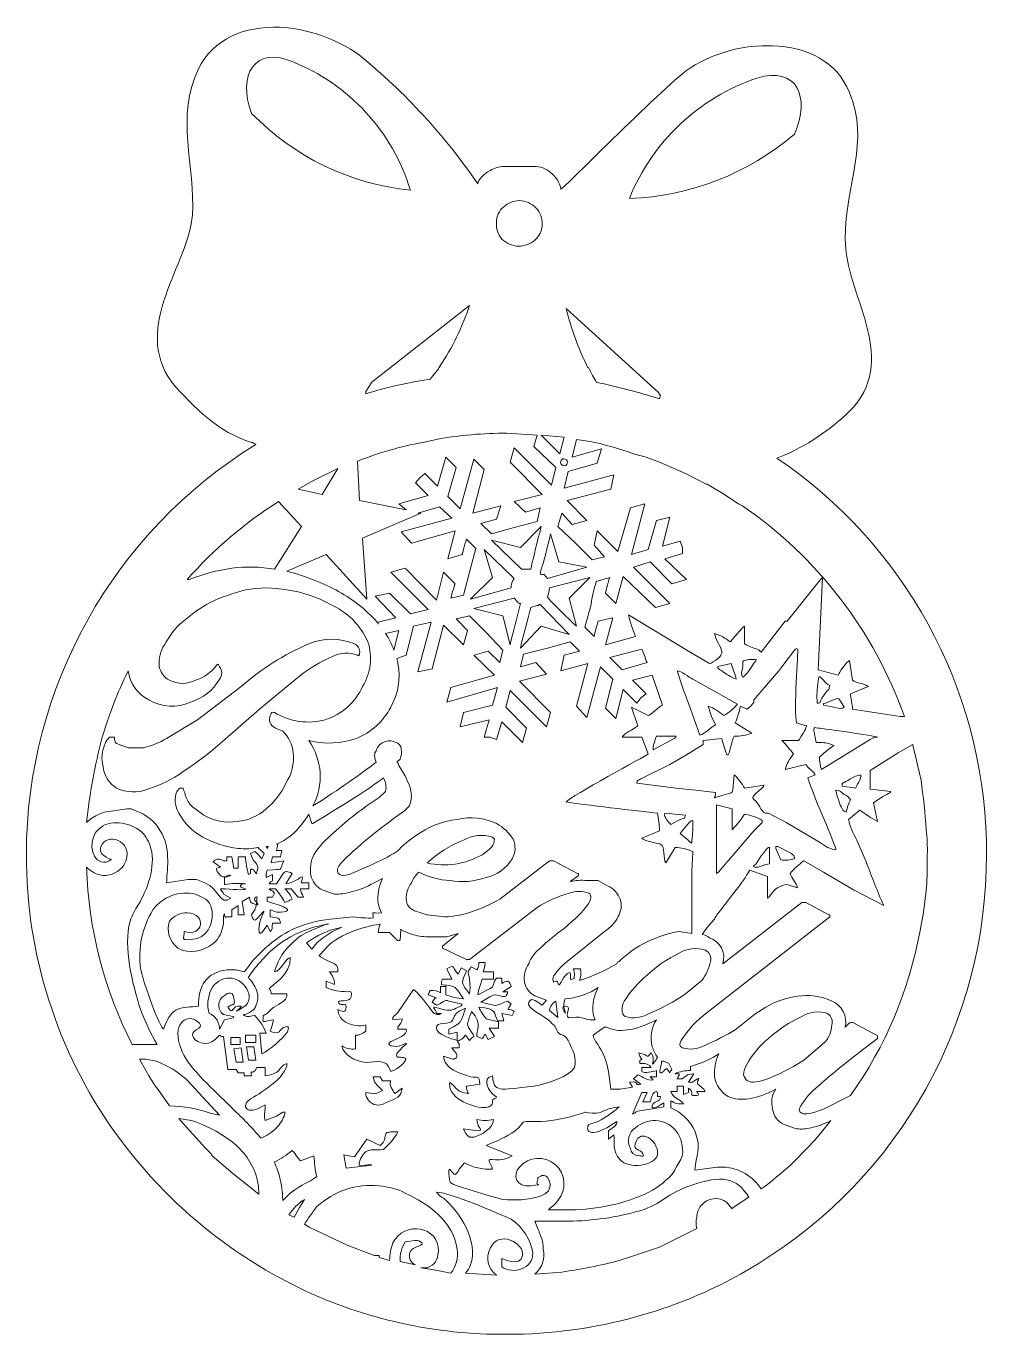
# Model space of a CAD drawing. Header units: millimetres. Extents: x 0 to 32.6, y 0 to 44.4.
import ezdxf

# ---------------------------------------------------------------- set-up
doc = ezdxf.new("R2010")
doc.units = ezdxf.units.MM
doc.header["$MEASUREMENT"] = 0
doc.layers.add('Layer 1', color=7, linetype='Continuous')

# ---------------------------------------------------------------- blocks, each defined once
blk = doc.blocks.new('block 4')
at = {"layer": 'Layer 1', "lineweight": 0}
for points in [[(18.274, 30.48), (18.133, 29.916), (17.498, 30.551), (18.274, 30.48)], [(10.054, 28.54), (9.243, 28.716), (9.737, 28.998), (10.583, 29.422), (10.054, 28.54)], [(6.95, 9.842), (6.95, 10.089), (7.267, 10.089), (7.267, 9.842), (6.95, 9.842)], [(7.444, 9.913), (7.444, 10.16), (7.796, 10.16), (7.796, 9.913), (7.444, 9.913)], [(7.302, 9.737), (7.373, 9.243), (7.126, 9.243), (7.056, 9.701), (7.302, 9.737)], [(7.726, 9.772), (7.796, 9.313), (7.549, 9.313), (7.479, 9.772), (7.726, 9.772)], [(23.248, 3.81), (23.248, 3.81)]]:
    blk.add_lwpolyline(points, dxfattribs=at)
for points, knots in [([(32.632, 16.581), (32.632, 16.581), (32.632, 16.757), (32.632, 16.757), (32.502, 21.993), (29.847, 26.843), (25.506, 29.774), (25.506, 29.774), (25.788, 29.88), (25.788, 29.88), (25.788, 29.88), (25.788, 29.88), (25.788, 29.88), (26.658, 30.272), (27.448, 30.822), (28.116, 31.503), (29.633, 33.302), (27.834, 35.313), (27.834, 37.218), (27.834, 39.123), (28.681, 40.534), (27.975, 42.192), (27.552, 43.251), (26.529, 43.744), (25.365, 43.78), (24.382, 43.82), (23.411, 43.562), (22.578, 43.039), (21.837, 42.58), (18.239, 38.911), (18.168, 38.911), (18.129, 39.138), (18.002, 39.341), (17.815, 39.476), (17.661, 39.616), (17.459, 39.692), (17.251, 39.687), (17.251, 39.687), (16.228, 39.687), (16.228, 39.687), (16.066, 39.679), (15.908, 39.63), (15.769, 39.546), (15.557, 39.441), (15.346, 39.229), (15.346, 39.088), (14.222, 40.731), (12.868, 42.205), (11.324, 43.462), (10.526, 44.028), (9.585, 44.358), (8.608, 44.415), (7.408, 44.45), (6.35, 44.027), (5.856, 43.004), (5.045, 41.416), (5.75, 39.652), (5.644, 38.029), (5.539, 36.407), (3.563, 34.255), (4.939, 32.35), (5.715, 31.468), (6.526, 30.656), (7.655, 30.304), (7.655, 30.304), (7.691, 30.304), (7.691, 30.304), (7.691, 30.304), (7.796, 30.233), (7.796, 30.233), (2.955, 27.257), (0.003, 21.982), (0, 16.298), (-0.007, 12.923), (1.042, 9.63), (2.999, 6.879), (2.999, 6.879), (3.422, 6.315), (3.422, 6.315), (4.806, 4.541), (6.534, 3.065), (8.502, 1.976), (8.502, 1.976), (9.313, 1.552), (9.313, 1.552), (11.507, 0.513), (13.907, -0.018), (16.334, 0), (17.824, 0.001), (19.307, 0.203), (20.743, 0.6), (20.743, 0.6), (21.449, 0.811), (21.449, 0.811), (22.428, 1.129), (23.374, 1.542), (24.271, 2.046), (24.271, 2.046), (24.871, 2.399), (24.871, 2.399), (29.704, 5.363), (32.644, 10.629), (32.632, 16.298), (32.632, 16.298), (32.632, 16.581), (32.632, 16.581)], [0, 0, 0, 0, 1, 1, 1, 2, 2, 2, 3, 3, 3, 4, 4, 4, 5, 5, 5, 6, 6, 6, 7, 7, 7, 8, 8, 8, 9, 9, 9, 10, 10, 10, 11, 11, 11, 12, 12, 12, 13, 13, 13, 14, 14, 14, 15, 15, 15, 16, 16, 16, 17, 17, 17, 18, 18, 18, 19, 19, 19, 20, 20, 20, 21, 21, 21, 22, 22, 22, 23, 23, 23, 24, 24, 24, 25, 25, 25, 26, 26, 26, 27, 27, 27, 28, 28, 28, 29, 29, 29, 30, 30, 30, 31, 31, 31, 32, 32, 32, 33, 33, 33, 34, 34, 34, 35, 35, 35, 35]), ([(7.655, 41.487), (7.161, 42.792), (7.761, 43.78), (9.031, 43.251), (10.965, 42.476), (12.444, 40.868), (13.053, 38.876), (11.003, 39.086), (9.093, 40.01), (7.655, 41.487)], [0, 0, 0, 0, 1, 1, 1, 2, 2, 2, 3, 3, 3, 3]), ([(24.836, 42.686), (26.176, 43.109), (26.67, 42.051), (26.106, 40.781), (24.537, 39.439), (22.56, 38.668), (20.496, 38.594), (21.275, 40.527), (22.86, 42.022), (24.836, 42.686)], [0, 0, 0, 0, 1, 1, 1, 2, 2, 2, 3, 3, 3, 3]), ([(16.228, 38.312), (16.371, 38.447), (16.56, 38.522), (16.757, 38.523), (16.969, 38.515), (17.171, 38.427), (17.321, 38.276), (17.462, 38.122), (17.538, 37.92), (17.533, 37.712), (17.527, 37.509), (17.437, 37.318), (17.286, 37.183), (17.129, 37.048), (16.929, 36.973), (16.722, 36.971), (16.511, 36.986), (16.311, 37.073), (16.157, 37.218), (16.026, 37.376), (15.963, 37.578), (15.981, 37.782), (15.972, 37.989), (16.064, 38.186), (16.228, 38.312)], [0, 0, 0, 0, 1, 1, 1, 2, 2, 2, 3, 3, 3, 4, 4, 4, 5, 5, 5, 6, 6, 6, 7, 7, 7, 8, 8, 8, 8]), ([(14.041, 32.879), (14.041, 32.879), (14.041, 32.879), (14.041, 32.879), (14.041, 32.844), (14.005, 32.844), (14.005, 32.808), (14.005, 32.808), (13.723, 32.456), (13.723, 32.456), (12.983, 32.345), (12.252, 32.18), (11.536, 31.962), (11.536, 31.962), (11.536, 32.032), (11.536, 32.032), (11.536, 32.032), (11.747, 32.35), (11.747, 32.35), (11.747, 32.35), (15.064, 34.96), (15.064, 34.96), (14.82, 34.223), (14.476, 33.522), (14.041, 32.879)], [0, 0, 0, 0, 1, 1, 1, 2, 2, 2, 3, 3, 3, 4, 4, 4, 5, 5, 5, 6, 6, 6, 7, 7, 7, 8, 8, 8, 8]), ([(21.484, 31.997), (21.484, 31.997), (21.555, 31.891), (21.555, 31.891), (21.529, 31.862), (21.516, 31.824), (21.519, 31.785), (20.812, 32.011), (20.094, 32.199), (19.367, 32.35), (19.297, 32.491), (19.191, 32.667), (19.121, 32.844), (19.121, 32.844), (19.085, 32.844), (19.085, 32.844), (18.769, 33.486), (18.521, 34.16), (18.344, 34.854), (18.344, 34.854), (21.484, 31.997), (21.484, 31.997)], [0, 0, 0, 0, 1, 1, 1, 2, 2, 2, 3, 3, 3, 4, 4, 4, 5, 5, 5, 6, 6, 6, 7, 7, 7, 7]), ([(16.334, 30.621), (16.334, 30.621), (17.357, 30.551), (17.357, 30.551), (17.357, 30.551), (17.251, 30.162), (17.251, 30.162), (17.251, 30.162), (17.992, 29.457), (17.992, 29.457), (17.992, 29.457), (17.851, 28.857), (17.851, 28.857), (17.851, 28.857), (16.581, 30.127), (16.581, 30.127), (16.581, 30.127), (16.439, 29.633), (16.439, 29.633), (16.439, 29.633), (17.533, 28.54), (17.533, 28.54), (17.533, 28.54), (16.581, 28.293), (16.581, 28.293), (16.581, 28.293), (16.969, 27.94), (16.969, 27.94), (16.969, 27.94), (17.462, 28.081), (17.462, 28.081), (17.462, 28.081), (17.357, 27.622), (17.357, 27.622), (17.357, 27.622), (16.581, 27.411), (16.581, 27.411), (16.581, 27.411), (15.804, 27.199), (15.804, 27.199), (15.804, 27.199), (15.452, 27.552), (15.452, 27.552), (15.452, 27.552), (15.981, 27.693), (15.981, 27.693), (15.981, 27.693), (16.122, 28.152), (16.122, 28.152), (16.122, 28.152), (15.169, 27.905), (15.169, 27.905), (15.169, 27.905), (15.557, 29.386), (15.557, 29.386), (15.557, 29.386), (15.205, 29.739), (15.205, 29.739), (15.205, 29.739), (14.746, 28.046), (14.746, 28.046), (14.746, 28.046), (14.323, 28.469), (14.323, 28.469), (14.323, 28.469), (14.605, 29.457), (14.605, 29.457), (14.605, 29.457), (14.252, 29.81), (14.252, 29.81), (14.252, 29.81), (13.97, 28.822), (13.97, 28.822), (13.97, 28.822), (13.547, 29.245), (13.547, 29.245), (13.547, 29.245), (13.37, 29.104), (13.37, 29.104), (13.37, 29.104), (13.229, 28.928), (13.229, 28.928), (13.229, 28.928), (13.652, 28.504), (13.652, 28.504), (13.652, 28.504), (12.665, 28.222), (12.665, 28.222), (12.665, 28.222), (12.912, 28.011), (12.912, 28.011), (12.912, 28.011), (11.324, 28.328), (11.324, 28.328), (11.324, 28.328), (11.254, 29.669), (11.254, 29.669), (11.971, 29.954), (12.716, 30.167), (13.476, 30.304), (13.476, 30.304), (13.935, 30.409), (13.935, 30.409), (14.726, 30.551), (15.529, 30.622), (16.334, 30.621)], [0, 0, 0, 0, 1, 1, 1, 2, 2, 2, 3, 3, 3, 4, 4, 4, 5, 5, 5, 6, 6, 6, 7, 7, 7, 8, 8, 8, 9, 9, 9, 10, 10, 10, 11, 11, 11, 12, 12, 12, 13, 13, 13, 14, 14, 14, 15, 15, 15, 16, 16, 16, 17, 17, 17, 18, 18, 18, 19, 19, 19, 20, 20, 20, 21, 21, 21, 22, 22, 22, 23, 23, 23, 24, 24, 24, 25, 25, 25, 26, 26, 26, 27, 27, 27, 28, 28, 28, 29, 29, 29, 30, 30, 30, 31, 31, 31, 32, 32, 32, 33, 33, 33, 34, 34, 34, 35, 35, 35, 35]), ([(29.845, 20.99), (29.845, 20.99), (29.704, 20.99), (29.704, 20.99), (29.704, 20.99), (28.081, 21.237), (28.081, 21.237), (28.081, 21.414), (28.011, 21.625), (28.011, 21.766), (28.011, 21.766), (28.61, 22.013), (28.61, 22.013), (28.469, 22.119), (28.222, 22.119), (28.081, 22.225), (28.081, 22.225), (27.975, 22.895), (27.975, 22.895), (27.869, 22.86), (27.622, 22.472), (27.587, 22.401), (27.587, 22.401), (26.917, 22.578), (26.917, 22.578), (26.917, 22.578), (27.058, 25.717), (27.058, 25.717), (27.058, 25.717), (26.987, 25.647), (26.987, 25.647), (26.987, 25.647), (25.859, 24.236), (25.859, 24.236), (25.859, 24.236), (25.788, 24.236), (25.788, 24.236), (25.788, 24.236), (24.977, 23.177), (24.977, 23.177), (24.906, 23.213), (24.941, 23.248), (24.836, 23.283), (24.686, 23.32), (24.544, 23.38), (24.412, 23.46), (24.412, 23.46), (24.412, 24.059), (24.412, 24.059), (24.321, 23.986), (24.238, 23.903), (24.165, 23.812), (24.165, 23.812), (23.918, 23.53), (23.918, 23.53), (23.762, 23.658), (23.582, 23.754), (23.389, 23.812), (23.424, 23.601), (23.601, 23.389), (23.636, 23.213), (23.671, 23.036), (23.354, 22.825), (23.213, 22.789), (23.213, 22.789), (22.507, 23.213), (22.507, 23.213), (22.507, 23.213), (20.461, 24.447), (20.461, 24.447), (20.527, 24.196), (20.61, 23.948), (20.708, 23.707), (20.708, 23.707), (19.685, 23.424), (19.685, 23.424), (19.685, 23.424), (19.932, 24.342), (19.932, 24.342), (19.932, 24.342), (19.438, 24.236), (19.438, 24.236), (19.38, 24.062), (19.333, 23.886), (19.297, 23.707), (19.297, 23.707), (18.979, 24.024), (18.979, 24.024), (18.979, 24.024), (19.191, 24.8), (19.191, 24.8), (19.229, 25.063), (19.288, 25.323), (19.367, 25.576), (19.367, 25.576), (19.826, 25.717), (19.826, 25.717), (19.756, 25.506), (19.685, 25.188), (19.685, 25.188), (19.685, 25.188), (20.038, 24.836), (20.038, 24.836), (20.038, 24.836), (20.285, 25.753), (20.285, 25.753), (20.285, 25.753), (21.378, 24.694), (21.378, 24.694), (21.378, 24.694), (21.872, 24.836), (21.872, 24.836), (21.872, 24.836), (20.637, 26.07), (20.637, 26.07), (20.637, 26.07), (21.202, 26.247), (21.202, 26.247), (21.202, 26.247), (21.943, 25.506), (21.943, 25.506), (21.943, 25.506), (22.437, 25.647), (22.437, 25.647), (22.437, 25.647), (21.696, 26.352), (21.696, 26.352), (21.696, 26.352), (22.296, 26.529), (22.296, 26.529), (22.296, 26.529), (22.296, 26.741), (22.296, 26.741), (22.296, 26.741), (22.225, 26.952), (22.225, 26.952), (22.225, 26.952), (21.625, 26.776), (21.625, 26.776), (21.625, 26.776), (21.872, 27.764), (21.872, 27.764), (21.872, 27.764), (21.414, 27.658), (21.414, 27.658), (21.414, 27.658), (21.131, 26.67), (21.131, 26.67), (21.131, 26.67), (20.567, 26.494), (20.567, 26.494), (20.567, 26.494), (21.026, 28.222), (21.026, 28.222), (21.026, 28.222), (20.532, 28.081), (20.532, 28.081), (20.532, 28.081), (20.108, 26.599), (20.108, 26.599), (20.108, 26.599), (19.403, 27.305), (19.403, 27.305), (19.403, 27.305), (19.297, 26.811), (19.297, 26.811), (19.297, 26.811), (19.65, 26.423), (19.65, 26.423), (19.65, 26.423), (19.226, 26.317), (19.226, 26.317), (19.226, 26.317), (18.662, 26.882), (18.662, 26.882), (18.662, 26.882), (18.062, 27.446), (18.062, 27.446), (18.062, 27.446), (18.203, 27.905), (18.203, 27.905), (18.203, 27.905), (18.556, 27.517), (18.556, 27.517), (18.556, 27.517), (19.05, 27.658), (19.05, 27.658), (19.05, 27.658), (18.38, 28.328), (18.38, 28.328), (18.38, 28.328), (19.861, 28.716), (19.861, 28.716), (19.861, 28.716), (19.967, 29.21), (19.967, 29.21), (19.967, 29.21), (18.274, 28.751), (18.274, 28.751), (18.274, 28.751), (18.415, 29.316), (18.415, 29.316), (18.415, 29.316), (19.403, 29.598), (19.403, 29.598), (19.403, 29.598), (19.544, 30.092), (19.544, 30.092), (19.544, 30.092), (18.556, 29.81), (18.556, 29.81), (18.556, 29.81), (18.697, 30.409), (18.697, 30.409), (18.697, 30.409), (19.156, 30.339), (19.156, 30.339), (19.66, 30.235), (20.155, 30.094), (20.637, 29.916), (20.637, 29.916), (21.061, 29.81), (21.061, 29.81), (21.061, 29.81), (21.519, 29.633), (21.519, 29.633), (21.519, 29.633), (22.401, 29.245), (22.401, 29.245), (22.401, 29.245), (23.107, 28.892), (23.107, 28.892), (23.107, 28.892), (23.142, 28.892), (23.142, 28.892), (23.142, 28.892), (23.671, 28.575), (23.671, 28.575), (23.671, 28.575), (24.201, 28.222), (24.201, 28.222), (24.201, 28.222), (24.342, 28.152), (24.342, 28.152), (26.885, 26.404), (28.811, 23.898), (29.845, 20.99)], [0, 0, 0, 0, 1, 1, 1, 2, 2, 2, 3, 3, 3, 4, 4, 4, 5, 5, 5, 6, 6, 6, 7, 7, 7, 8, 8, 8, 9, 9, 9, 10, 10, 10, 11, 11, 11, 12, 12, 12, 13, 13, 13, 14, 14, 14, 15, 15, 15, 16, 16, 16, 17, 17, 17, 18, 18, 18, 19, 19, 19, 20, 20, 20, 21, 21, 21, 22, 22, 22, 23, 23, 23, 24, 24, 24, 25, 25, 25, 26, 26, 26, 27, 27, 27, 28, 28, 28, 29, 29, 29, 30, 30, 30, 31, 31, 31, 32, 32, 32, 33, 33, 33, 34, 34, 34, 35, 35, 35, 36, 36, 36, 37, 37, 37, 38, 38, 38, 39, 39, 39, 40, 40, 40, 41, 41, 41, 42, 42, 42, 43, 43, 43, 44, 44, 44, 45, 45, 45, 46, 46, 46, 47, 47, 47, 48, 48, 48, 49, 49, 49, 50, 50, 50, 51, 51, 51, 52, 52, 52, 53, 53, 53, 54, 54, 54, 55, 55, 55, 56, 56, 56, 57, 57, 57, 58, 58, 58, 59, 59, 59, 60, 60, 60, 61, 61, 61, 62, 62, 62, 63, 63, 63, 64, 64, 64, 65, 65, 65, 66, 66, 66, 67, 67, 67, 68, 68, 68, 69, 69, 69, 70, 70, 70, 71, 71, 71, 72, 72, 72, 73, 73, 73, 74, 74, 74, 75, 75, 75, 76, 76, 76, 77, 77, 77, 78, 78, 78, 79, 79, 79, 80, 80, 80, 81, 81, 81, 82, 82, 82, 82]), ([(18.38, 29.598), (18.38, 29.527), (18.309, 29.492), (18.239, 29.527), (18.168, 29.563), (18.133, 29.598), (18.168, 29.669), (18.203, 29.739), (18.239, 29.774), (18.309, 29.739), (18.38, 29.704), (18.415, 29.669), (18.38, 29.598)], [0, 0, 0, 0, 1, 1, 1, 2, 2, 2, 3, 3, 3, 4, 4, 4, 4]), ([(8.572, 28.293), (8.572, 28.293), (9.349, 27.446), (9.349, 27.446), (9.349, 27.446), (8.431, 26), (8.431, 26), (7.954, 26.081), (7.466, 26.093), (6.985, 26.035), (6.49, 25.96), (6.005, 25.83), (5.539, 25.647), (5.539, 25.647), (5.468, 25.647), (5.468, 25.647), (6.369, 26.675), (7.414, 27.567), (8.572, 28.293)], [0, 0, 0, 0, 1, 1, 1, 2, 2, 2, 3, 3, 3, 4, 4, 4, 5, 5, 5, 6, 6, 6, 6]), ([(10.195, 26.494), (10.195, 26.494), (11.571, 24.977), (11.571, 24.977), (11.571, 24.977), (11.43, 27.058), (11.43, 27.058), (11.43, 27.058), (13.406, 27.905), (13.406, 27.905), (13.406, 27.905), (13.3, 27.905), (13.3, 27.905), (13.3, 27.905), (14.041, 28.116), (14.041, 28.116), (14.041, 28.116), (14.464, 27.728), (14.464, 27.728), (14.464, 27.728), (12.735, 27.27), (12.735, 27.27), (12.735, 27.27), (13.088, 26.882), (13.088, 26.882), (13.088, 26.882), (14.57, 27.305), (14.57, 27.305), (14.57, 27.305), (14.323, 26.352), (14.323, 26.352), (14.323, 26.352), (14.817, 26.494), (14.817, 26.494), (14.817, 26.494), (14.887, 26.811), (14.958, 27.023), (14.958, 27.023), (15.275, 26.705), (15.275, 26.705), (15.275, 26.705), (15.064, 25.894), (15.064, 25.894), (15.064, 25.894), (14.852, 25.118), (14.852, 25.118), (14.852, 25.118), (14.429, 25.012), (14.429, 25.012), (14.464, 25.188), (14.57, 25.506), (14.57, 25.506), (14.57, 25.506), (14.182, 25.894), (14.182, 25.894), (14.182, 25.894), (13.935, 24.941), (13.935, 24.941), (13.935, 24.941), (12.876, 26.035), (12.876, 26.035), (12.876, 26.035), (12.382, 25.894), (12.382, 25.894), (12.382, 25.894), (13.652, 24.624), (13.652, 24.624), (13.652, 24.624), (13.053, 24.483), (13.053, 24.483), (13.053, 24.483), (12.347, 25.188), (12.347, 25.188), (12.347, 25.188), (11.853, 25.082), (11.853, 25.082), (11.853, 25.082), (12.559, 24.342), (12.559, 24.342), (12.559, 24.342), (11.959, 24.201), (11.959, 24.201), (11.959, 24.201), (11.959, 24.13), (11.959, 24.13), (11.959, 24.165), (11.959, 24.165), (11.924, 24.201), (11.523, 24.647), (11.045, 25.017), (10.513, 25.294), (9.985, 25.567), (9.429, 25.78), (8.855, 25.929), (8.855, 25.929), (10.195, 26.494), (10.195, 26.494)], [0, 0, 0, 0, 1, 1, 1, 2, 2, 2, 3, 3, 3, 4, 4, 4, 5, 5, 5, 6, 6, 6, 7, 7, 7, 8, 8, 8, 9, 9, 9, 10, 10, 10, 11, 11, 11, 12, 12, 12, 13, 13, 13, 14, 14, 14, 15, 15, 15, 16, 16, 16, 17, 17, 17, 18, 18, 18, 19, 19, 19, 20, 20, 20, 21, 21, 21, 22, 22, 22, 23, 23, 23, 24, 24, 24, 25, 25, 25, 26, 26, 26, 27, 27, 27, 28, 28, 28, 29, 29, 29, 30, 30, 30, 31, 31, 31, 32, 32, 32, 32]), ([(17.145, 26), (17.145, 26), (16.827, 26), (16.827, 26), (16.827, 26), (15.804, 26.987), (15.804, 26.987), (15.804, 26.987), (16.792, 26.741), (16.792, 26.741), (16.792, 26.741), (17.498, 27.446), (17.498, 27.446), (17.357, 26.917), (17.251, 26.458), (17.145, 26)], [0, 0, 0, 0, 1, 1, 1, 2, 2, 2, 3, 3, 3, 4, 4, 4, 5, 5, 5, 5]), ([(17.709, 25.682), (17.709, 25.682), (17.604, 25.823), (17.604, 25.823), (17.604, 25.823), (17.498, 25.823), (17.498, 25.823), (17.478, 25.823), (17.462, 25.839), (17.462, 25.859), (17.604, 26.317), (17.709, 26.741), (17.815, 27.199), (17.815, 27.199), (18.097, 26.247), (18.097, 26.247), (18.097, 26.247), (19.05, 26.07), (19.05, 26.07), (19.05, 26.07), (17.709, 25.682), (17.709, 25.682)], [0, 0, 0, 0, 1, 1, 1, 2, 2, 2, 3, 3, 3, 4, 4, 4, 5, 5, 5, 6, 6, 6, 7, 7, 7, 7]), ([(15.557, 26.67), (15.557, 26.67), (16.581, 25.682), (16.581, 25.682), (16.514, 25.59), (16.477, 25.479), (16.475, 25.365), (16.475, 25.365), (15.099, 24.977), (15.099, 24.977), (15.099, 24.977), (15.84, 25.717), (15.84, 25.717), (15.84, 25.717), (15.557, 26.67), (15.557, 26.67)], [0, 0, 0, 0, 1, 1, 1, 2, 2, 2, 3, 3, 3, 4, 4, 4, 5, 5, 5, 5]), ([(2.752, 20.814), (2.752, 20.814), (2.858, 21.131), (2.858, 21.131), (2.858, 21.131), (2.963, 21.414), (2.963, 21.414), (3.104, 21.802), (3.281, 22.154), (3.457, 22.542), (3.521, 22.12), (3.783, 21.753), (4.163, 21.555), (4.593, 21.3), (5.121, 21.274), (5.574, 21.484), (5.994, 21.6), (6.35, 21.879), (6.562, 22.26), (6.669, 22.381), (6.669, 22.563), (6.562, 22.684), (6.526, 22.789), (6.491, 22.789), (6.456, 22.719), (6.278, 22.485), (6.031, 22.312), (5.75, 22.225), (5.474, 22.081), (5.145, 22.081), (4.868, 22.225), (4.675, 22.319), (4.542, 22.505), (4.516, 22.719), (4.492, 22.967), (4.554, 23.216), (4.692, 23.424), (4.849, 23.714), (5.051, 23.976), (5.292, 24.201), (5.589, 24.452), (5.907, 24.676), (6.244, 24.871), (6.63, 25.048), (7.032, 25.19), (7.444, 25.294), (7.91, 25.383), (8.389, 25.383), (8.855, 25.294), (9.376, 25.226), (9.879, 25.058), (10.336, 24.8), (10.904, 24.551), (11.357, 24.098), (11.606, 23.53), (11.776, 23.024), (11.711, 22.468), (11.43, 22.013), (11.187, 21.473), (10.725, 21.063), (10.16, 20.884), (9.574, 20.723), (8.948, 20.813), (8.431, 21.131), (8.361, 21.167), (8.326, 21.131), (8.29, 21.026), (8.22, 20.865), (8.293, 20.678), (8.454, 20.607), (8.458, 20.606), (8.462, 20.604), (8.467, 20.602), (8.467, 20.602), (8.714, 20.496), (8.714, 20.496), (8.92, 20.302), (9.046, 20.038), (9.066, 19.756), (9.112, 19.396), (9.024, 19.032), (8.819, 18.732), (8.667, 18.391), (8.437, 18.089), (8.149, 17.851), (7.876, 17.604), (7.529, 17.455), (7.161, 17.427), (6.772, 17.361), (6.372, 17.436), (6.032, 17.639), (6.032, 17.639), (5.644, 17.921), (5.644, 17.921), (5.551, 18.009), (5.478, 18.118), (5.433, 18.239), (5.397, 18.309), (5.397, 18.38), (5.362, 18.45), (5.344, 18.483), (5.332, 18.519), (5.327, 18.556), (5.327, 18.556), (5.221, 18.556), (5.221, 18.556), (5.221, 18.556), (5.115, 18.45), (5.115, 18.45), (5.017, 18.206), (5.044, 17.93), (5.186, 17.709), (5.368, 17.363), (5.651, 17.081), (5.997, 16.898), (6.369, 16.695), (6.776, 16.563), (7.197, 16.51), (7.432, 16.486), (7.67, 16.498), (7.902, 16.545), (7.902, 16.545), (7.867, 16.545), (7.867, 16.545), (7.867, 16.545), (8.079, 16.334), (8.079, 16.334), (8.079, 16.334), (8.008, 16.157), (8.008, 16.157), (7.935, 16.248), (7.852, 16.331), (7.761, 16.404), (7.761, 16.404), (7.62, 16.334), (7.62, 16.334), (7.648, 16.214), (7.709, 16.104), (7.796, 16.016), (7.902, 15.84), (7.867, 15.875), (7.832, 15.699), (7.796, 15.522), (7.796, 15.84), (7.62, 15.804), (7.62, 15.804), (7.62, 15.804), (7.62, 15.804), (7.62, 15.804), (7.62, 15.734), (7.62, 15.734), (7.585, 15.593), (7.691, 15.699), (7.549, 15.628), (7.497, 15.825), (7.462, 16.025), (7.444, 16.228), (7.444, 16.228), (7.197, 16.228), (7.197, 16.228), (7.197, 16.228), (7.197, 15.84), (7.197, 15.84), (7.197, 15.84), (7.056, 15.84), (7.056, 15.84), (7.056, 15.84), (6.985, 16.228), (6.985, 16.228), (6.985, 16.228), (6.809, 16.228), (6.809, 16.228), (6.809, 16.228), (6.809, 16.087), (6.809, 16.087), (6.809, 16.087), (6.703, 16.087), (6.703, 16.087), (6.562, 16.157), (6.491, 16.192), (6.35, 16.051), (6.35, 16.051), (6.597, 15.875), (6.597, 15.875), (6.456, 15.84), (6.385, 15.84), (6.562, 15.628), (6.738, 15.416), (6.844, 15.663), (6.95, 15.593), (6.95, 15.593), (6.738, 15.522), (6.738, 15.522), (6.738, 15.522), (6.738, 15.275), (6.738, 15.275), (6.97, 15.322), (7.208, 15.334), (7.444, 15.311), (7.444, 15.311), (7.338, 15.311), (7.338, 15.311), (7.338, 15.311), (7.267, 15.24), (7.267, 15.24), (7.302, 15.169), (7.373, 15.169), (7.444, 15.134), (7.514, 15.099), (7.126, 15.099), (6.773, 15.134), (6.421, 15.169), (6.703, 15.064), (6.703, 14.958), (6.703, 14.958), (6.95, 14.817), (6.95, 14.817), (6.562, 14.534), (6.562, 15.134), (6.068, 15.346), (6.068, 15.346), (5.786, 15.452), (5.786, 15.452), (5.786, 15.452), (5.503, 15.452), (5.503, 15.452), (5.503, 15.452), (4.762, 15.346), (4.762, 15.346), (4.798, 15.91), (4.904, 16.545), (4.551, 17.11), (4.369, 17.423), (4.081, 17.661), (3.739, 17.78), (3.739, 17.78), (3.563, 17.851), (3.563, 17.851), (3.563, 17.851), (3.422, 17.851), (3.422, 17.851), (3.422, 17.851), (2.646, 17.745), (2.646, 17.745), (2.646, 17.745), (2.646, 17.745), (2.646, 17.745), (2.646, 17.745), (2.469, 17.674), (2.469, 17.674), (2.315, 17.601), (2.173, 17.506), (2.046, 17.392), (2.148, 18.368), (2.325, 19.336), (2.575, 20.285), (2.575, 20.285), (2.752, 20.814), (2.752, 20.814)], [0, 0, 0, 0, 1, 1, 1, 2, 2, 2, 3, 3, 3, 4, 4, 4, 5, 5, 5, 6, 6, 6, 7, 7, 7, 8, 8, 8, 9, 9, 9, 10, 10, 10, 11, 11, 11, 12, 12, 12, 13, 13, 13, 14, 14, 14, 15, 15, 15, 16, 16, 16, 17, 17, 17, 18, 18, 18, 19, 19, 19, 20, 20, 20, 21, 21, 21, 22, 22, 22, 23, 23, 23, 24, 24, 24, 25, 25, 25, 26, 26, 26, 27, 27, 27, 28, 28, 28, 29, 29, 29, 30, 30, 30, 31, 31, 31, 32, 32, 32, 33, 33, 33, 34, 34, 34, 35, 35, 35, 36, 36, 36, 37, 37, 37, 38, 38, 38, 39, 39, 39, 40, 40, 40, 41, 41, 41, 42, 42, 42, 43, 43, 43, 44, 44, 44, 45, 45, 45, 46, 46, 46, 47, 47, 47, 48, 48, 48, 49, 49, 49, 50, 50, 50, 51, 51, 51, 52, 52, 52, 53, 53, 53, 54, 54, 54, 55, 55, 55, 56, 56, 56, 57, 57, 57, 58, 58, 58, 59, 59, 59, 60, 60, 60, 61, 61, 61, 62, 62, 62, 63, 63, 63, 64, 64, 64, 65, 65, 65, 66, 66, 66, 67, 67, 67, 68, 68, 68, 69, 69, 69, 70, 70, 70, 71, 71, 71, 72, 72, 72, 73, 73, 73, 74, 74, 74, 75, 75, 75, 76, 76, 76, 77, 77, 77, 78, 78, 78, 79, 79, 79, 80, 80, 80, 81, 81, 81, 82, 82, 82, 83, 83, 83, 84, 84, 84, 85, 85, 85, 86, 86, 86, 86]), ([(18.697, 24.059), (18.38, 24.377), (18.027, 24.694), (17.709, 25.047), (17.75, 25.149), (17.774, 25.256), (17.78, 25.365), (17.78, 25.365), (19.156, 25.717), (19.156, 25.717), (19.156, 25.717), (18.45, 25.012), (18.45, 25.012), (18.45, 25.012), (18.697, 24.059), (18.697, 24.059)], [0, 0, 0, 0, 1, 1, 1, 2, 2, 2, 3, 3, 3, 4, 4, 4, 5, 5, 5, 5]), ([(16.439, 23.424), (16.439, 23.424), (16.192, 24.412), (16.192, 24.412), (16.192, 24.412), (15.205, 24.659), (15.205, 24.659), (15.205, 24.659), (16.581, 25.012), (16.581, 25.012), (16.581, 25.012), (16.686, 24.906), (16.686, 24.906), (16.686, 24.871), (16.722, 24.871), (16.757, 24.836), (16.757, 24.836), (16.792, 24.836), (16.792, 24.836), (16.686, 24.342), (16.545, 23.883), (16.439, 23.424)], [0, 0, 0, 0, 1, 1, 1, 2, 2, 2, 3, 3, 3, 4, 4, 4, 5, 5, 5, 6, 6, 6, 7, 7, 7, 7]), ([(17.145, 24.694), (17.145, 24.694), (17.357, 24.765), (17.357, 24.765), (17.392, 24.765), (17.427, 24.765), (17.427, 24.8), (17.427, 24.8), (17.462, 24.8), (17.462, 24.8), (17.462, 24.8), (18.45, 23.777), (18.45, 23.777), (18.45, 23.777), (17.498, 24.059), (17.498, 24.059), (17.498, 24.059), (16.792, 23.319), (16.792, 23.319), (16.898, 23.777), (17.039, 24.236), (17.145, 24.694)], [0, 0, 0, 0, 1, 1, 1, 2, 2, 2, 3, 3, 3, 4, 4, 4, 5, 5, 5, 6, 6, 6, 7, 7, 7, 7]), ([(22.19, 13.688), (21.81, 13.624), (21.442, 13.505), (21.096, 13.335), (20.744, 13.165), (20.422, 12.939), (20.144, 12.665), (20.105, 12.665), (20.073, 12.633), (20.073, 12.594), (19.683, 12.363), (19.269, 12.173), (18.838, 12.03), (18.838, 12.03), (18.803, 12.03), (18.803, 12.03), (18.848, 12.154), (18.86, 12.288), (18.838, 12.418), (18.838, 12.418), (18.591, 12.418), (18.591, 12.418), (18.62, 12.351), (18.632, 12.278), (18.627, 12.206), (18.591, 12.03), (18.662, 12.136), (18.556, 12.065), (18.45, 11.994), (18.521, 12.206), (18.486, 12.277), (18.45, 12.347), (18.274, 12.171), (18.168, 11.959), (18.062, 11.747), (18.097, 12.03), (17.992, 11.994), (17.886, 11.959), (17.921, 11.994), (17.921, 11.959), (17.883, 12.025), (17.883, 12.105), (17.921, 12.171), (18.042, 12.363), (18.197, 12.53), (18.38, 12.665), (18.38, 12.665), (19.65, 13.688), (19.65, 13.688), (19.843, 13.809), (20.001, 13.98), (20.108, 14.182), (20.221, 14.361), (20.246, 14.581), (20.179, 14.781), (20.108, 14.987), (19.955, 15.153), (19.756, 15.24), (19.756, 15.24), (19.438, 15.416), (19.438, 15.416), (19.438, 15.416), (19.05, 15.416), (19.05, 15.416), (18.861, 15.44), (18.67, 15.428), (18.486, 15.381), (18.486, 15.381), (18.768, 15.593), (18.768, 15.593), (18.768, 15.593), (18.768, 15.663), (18.768, 15.663), (18.768, 15.663), (18.732, 15.663), (18.732, 15.663), (18.732, 15.663), (17.921, 16.087), (17.921, 16.087), (17.921, 16.087), (17.78, 16.087), (17.78, 16.087), (17.78, 16.087), (16.087, 14.781), (16.087, 14.781), (15.783, 14.611), (15.464, 14.469), (15.134, 14.358), (14.839, 14.255), (14.53, 14.195), (14.217, 14.182), (14.217, 14.182), (13.617, 14.252), (13.617, 14.252), (13.617, 14.252), (13.194, 14.393), (13.194, 14.393), (13.029, 14.452), (12.916, 14.606), (12.912, 14.781), (12.909, 14.983), (12.971, 15.181), (13.088, 15.346), (13.145, 15.479), (13.229, 15.599), (13.335, 15.699), (13.667, 15.538), (14.026, 15.442), (14.393, 15.416), (14.807, 15.348), (15.232, 15.384), (15.628, 15.522), (15.997, 15.604), (16.316, 15.833), (16.51, 16.157), (16.628, 16.362), (16.641, 16.611), (16.545, 16.827), (16.401, 17.046), (16.208, 17.227), (15.981, 17.357), (15.561, 17.549), (15.091, 17.598), (14.64, 17.498), (14.128, 17.437), (13.642, 17.242), (13.229, 16.933), (12.996, 16.784), (12.783, 16.606), (12.594, 16.404), (12.311, 16.231), (12.017, 16.078), (11.712, 15.946), (11.712, 15.946), (10.971, 15.628), (10.971, 15.628), (10.807, 15.581), (10.701, 15.581), (10.654, 15.628), (10.548, 15.663), (10.548, 15.769), (10.619, 15.91), (10.689, 16.051), (11.501, 16.827), (12.735, 17.709), (12.844, 17.774), (12.939, 17.857), (13.017, 17.956), (13.058, 18.058), (13.082, 18.165), (13.088, 18.274), (13.079, 18.405), (13.055, 18.535), (13.017, 18.662), (12.962, 18.764), (12.915, 18.87), (12.876, 18.979), (12.876, 18.979), (12.665, 19.332), (12.665, 19.332), (12.629, 19.403), (12.629, 19.438), (12.594, 19.438), (12.594, 19.438), (12.7, 19.544), (12.7, 19.544), (12.749, 19.655), (12.762, 19.778), (12.735, 19.897), (12.737, 20.001), (12.662, 20.091), (12.559, 20.108), (12.452, 20.171), (12.323, 20.184), (12.206, 20.144), (12.052, 20.1), (11.932, 19.98), (11.889, 19.826), (11.818, 19.756), (11.818, 19.614), (11.889, 19.438), (11.359, 19.05), (10.654, 18.521), (9.737, 17.956), (9.922, 18.302), (10.008, 18.693), (9.984, 19.085), (9.957, 19.478), (9.823, 19.857), (9.596, 20.179), (10.131, 20.041), (10.696, 20.065), (11.218, 20.249), (11.721, 20.451), (12.134, 20.827), (12.382, 21.308), (12.64, 21.756), (12.728, 22.282), (12.629, 22.789), (12.629, 22.86), (12.594, 22.895), (12.594, 22.966), (12.594, 22.966), (12.912, 23.072), (12.912, 23.072), (12.912, 23.072), (13.159, 24.059), (13.159, 24.059), (13.159, 24.059), (13.758, 24.201), (13.758, 24.201), (13.758, 24.201), (13.3, 22.507), (13.3, 22.507), (13.3, 22.507), (13.794, 22.613), (13.794, 22.613), (13.794, 22.613), (14.182, 24.095), (14.182, 24.095), (14.182, 24.095), (14.852, 23.424), (14.852, 23.424), (14.852, 23.424), (14.993, 23.918), (14.993, 23.918), (14.993, 23.918), (14.605, 24.306), (14.605, 24.306), (14.605, 24.306), (15.064, 24.412), (15.064, 24.412), (15.064, 24.412), (15.628, 23.848), (15.628, 23.848), (15.628, 23.848), (16.192, 23.248), (16.192, 23.248), (16.192, 23.248), (16.087, 22.825), (16.087, 22.825), (16.087, 22.825), (15.699, 23.213), (15.699, 23.213), (15.699, 23.213), (15.205, 23.072), (15.205, 23.072), (15.205, 23.072), (15.91, 22.401), (15.91, 22.401), (15.91, 22.401), (14.429, 21.978), (14.429, 21.978), (14.429, 21.978), (14.287, 21.484), (14.287, 21.484), (14.287, 21.484), (16.016, 21.978), (16.016, 21.978), (16.016, 21.978), (15.84, 21.378), (15.84, 21.378), (15.84, 21.378), (14.852, 21.131), (14.852, 21.131), (14.852, 21.131), (14.746, 20.637), (14.746, 20.637), (14.746, 20.637), (15.734, 20.884), (15.734, 20.884), (15.734, 20.884), (15.557, 20.285), (15.557, 20.285), (15.557, 20.285), (15.769, 20.285), (15.769, 20.285), (15.769, 20.285), (15.981, 20.214), (15.981, 20.214), (15.981, 20.214), (16.157, 20.814), (16.157, 20.814), (16.157, 20.814), (16.863, 20.108), (16.863, 20.108), (16.863, 20.108), (17.004, 20.602), (17.004, 20.602), (17.004, 20.602), (16.298, 21.308), (16.298, 21.308), (16.298, 21.308), (16.439, 21.872), (16.439, 21.872), (16.439, 21.872), (17.674, 20.637), (17.674, 20.637), (17.674, 20.637), (17.815, 21.131), (17.815, 21.131), (17.815, 21.131), (16.757, 22.19), (16.757, 22.19), (16.757, 22.19), (17.674, 22.437), (17.674, 22.437), (17.674, 22.437), (17.321, 22.825), (17.321, 22.825), (17.321, 22.825), (16.792, 22.684), (16.792, 22.684), (16.792, 22.684), (16.898, 23.107), (16.898, 23.107), (16.898, 23.107), (17.709, 23.319), (17.709, 23.319), (17.709, 23.319), (18.486, 23.53), (18.486, 23.53), (18.486, 23.53), (18.803, 23.213), (18.803, 23.213), (18.803, 23.213), (18.274, 23.072), (18.274, 23.072), (18.274, 23.072), (18.168, 22.542), (18.168, 22.542), (18.168, 22.542), (19.085, 22.789), (19.085, 22.789), (19.085, 22.789), (18.697, 21.343), (18.697, 21.343), (18.697, 21.343), (19.05, 20.955), (19.05, 20.955), (19.05, 20.955), (19.509, 22.684), (19.509, 22.684), (19.509, 22.684), (19.932, 22.26), (19.932, 22.26), (19.932, 22.26), (19.685, 21.272), (19.685, 21.272), (19.685, 21.272), (20.038, 20.92), (20.038, 20.92), (20.038, 20.92), (20.285, 21.907), (20.285, 21.907), (20.285, 21.907), (20.743, 21.449), (20.743, 21.449), (20.743, 21.449), (20.884, 21.625), (20.884, 21.625), (20.884, 21.625), (21.061, 21.766), (21.061, 21.766), (21.061, 21.766), (20.602, 22.225), (20.602, 22.225), (20.602, 22.225), (21.272, 22.401), (21.272, 22.401), (21.272, 22.401), (21.625, 21.378), (21.625, 21.378), (21.519, 21.343), (21.202, 21.026), (21.131, 21.026), (21.131, 21.026), (20.567, 21.308), (20.567, 21.308), (20.567, 21.308), (20.779, 20.673), (20.779, 20.673), (20.779, 20.673), (20.567, 20.532), (20.567, 20.532), (20.496, 20.496), (20.285, 20.391), (20.249, 20.285), (20.249, 20.285), (20.92, 20.285), (20.92, 20.285), (20.92, 20.285), (21.131, 19.72), (21.131, 19.72), (21.061, 19.65), (18.486, 18.274), (18.344, 18.097), (18.874, 17.992), (20.814, 17.78), (21.449, 17.709), (21.492, 17.512), (21.515, 17.311), (21.519, 17.11), (21.519, 17.11), (20.92, 16.863), (20.92, 16.863), (21.061, 16.722), (21.378, 16.722), (21.555, 16.651), (21.731, 16.581), (21.625, 16.157), (21.731, 16.016), (21.731, 16.016), (22.049, 16.545), (22.049, 16.545), (22.256, 16.536), (22.459, 16.488), (22.648, 16.404), (22.648, 16.192), (22.613, 15.84), (22.613, 15.593), (22.613, 15.593), (22.613, 13.617), (22.613, 13.617), (22.613, 13.617), (22.19, 13.688), (22.19, 13.688)], [0, 0, 0, 0, 1, 1, 1, 2, 2, 2, 3, 3, 3, 4, 4, 4, 5, 5, 5, 6, 6, 6, 7, 7, 7, 8, 8, 8, 9, 9, 9, 10, 10, 10, 11, 11, 11, 12, 12, 12, 13, 13, 13, 14, 14, 14, 15, 15, 15, 16, 16, 16, 17, 17, 17, 18, 18, 18, 19, 19, 19, 20, 20, 20, 21, 21, 21, 22, 22, 22, 23, 23, 23, 24, 24, 24, 25, 25, 25, 26, 26, 26, 27, 27, 27, 28, 28, 28, 29, 29, 29, 30, 30, 30, 31, 31, 31, 32, 32, 32, 33, 33, 33, 34, 34, 34, 35, 35, 35, 36, 36, 36, 37, 37, 37, 38, 38, 38, 39, 39, 39, 40, 40, 40, 41, 41, 41, 42, 42, 42, 43, 43, 43, 44, 44, 44, 45, 45, 45, 46, 46, 46, 47, 47, 47, 48, 48, 48, 49, 49, 49, 50, 50, 50, 51, 51, 51, 52, 52, 52, 53, 53, 53, 54, 54, 54, 55, 55, 55, 56, 56, 56, 57, 57, 57, 58, 58, 58, 59, 59, 59, 60, 60, 60, 61, 61, 61, 62, 62, 62, 63, 63, 63, 64, 64, 64, 65, 65, 65, 66, 66, 66, 67, 67, 67, 68, 68, 68, 69, 69, 69, 70, 70, 70, 71, 71, 71, 72, 72, 72, 73, 73, 73, 74, 74, 74, 75, 75, 75, 76, 76, 76, 77, 77, 77, 78, 78, 78, 79, 79, 79, 80, 80, 80, 81, 81, 81, 82, 82, 82, 83, 83, 83, 84, 84, 84, 85, 85, 85, 86, 86, 86, 87, 87, 87, 88, 88, 88, 89, 89, 89, 90, 90, 90, 91, 91, 91, 92, 92, 92, 93, 93, 93, 94, 94, 94, 95, 95, 95, 96, 96, 96, 97, 97, 97, 98, 98, 98, 99, 99, 99, 100, 100, 100, 101, 101, 101, 102, 102, 102, 103, 103, 103, 104, 104, 104, 105, 105, 105, 106, 106, 106, 107, 107, 107, 108, 108, 108, 109, 109, 109, 110, 110, 110, 111, 111, 111, 112, 112, 112, 113, 113, 113, 114, 114, 114, 115, 115, 115, 116, 116, 116, 117, 117, 117, 118, 118, 118, 119, 119, 119, 120, 120, 120, 121, 121, 121, 122, 122, 122, 123, 123, 123, 124, 124, 124, 125, 125, 125, 126, 126, 126, 127, 127, 127, 128, 128, 128, 129, 129, 129, 130, 130, 130, 131, 131, 131, 132, 132, 132, 133, 133, 133, 134, 134, 134, 135, 135, 135, 136, 136, 136, 137, 137, 137, 138, 138, 138, 139, 139, 139, 140, 140, 140, 141, 141, 141, 142, 142, 142, 142]), ([(11.148, 23.46), (10.652, 23.671), (10.091, 23.671), (9.596, 23.46), (8.76, 23.101), (7.986, 22.613), (7.302, 22.013), (7.302, 22.013), (5.821, 20.884), (5.821, 20.884), (5.821, 20.884), (4.762, 20.249), (4.762, 20.249), (4.521, 20.105), (4.26, 19.998), (3.986, 19.932), (3.986, 19.932), (3.457, 19.932), (3.457, 19.932), (3.457, 19.932), (3.069, 20.073), (3.069, 20.073), (3.025, 20.106), (2.999, 20.159), (2.999, 20.214), (2.999, 20.214), (2.999, 20.285), (2.999, 20.285), (2.999, 20.285), (2.822, 20.285), (2.822, 20.285), (2.759, 20.227), (2.71, 20.154), (2.681, 20.073), (2.563, 19.832), (2.538, 19.556), (2.611, 19.297), (2.635, 18.99), (2.806, 18.715), (3.069, 18.556), (3.402, 18.4), (3.785, 18.387), (4.128, 18.521), (4.557, 18.656), (4.962, 18.858), (5.327, 19.121), (5.799, 19.428), (6.247, 19.77), (6.668, 20.144), (6.668, 20.144), (8.008, 21.308), (8.008, 21.308), (8.008, 21.308), (9.278, 22.366), (9.278, 22.366), (9.627, 22.633), (10.006, 22.858), (10.407, 23.036), (10.671, 23.17), (10.98, 23.183), (11.254, 23.072), (11.289, 23.036), (11.324, 23.072), (11.324, 23.142), (11.35, 23.277), (11.276, 23.411), (11.148, 23.46)], [0, 0, 0, 0, 1, 1, 1, 2, 2, 2, 3, 3, 3, 4, 4, 4, 5, 5, 5, 6, 6, 6, 7, 7, 7, 8, 8, 8, 9, 9, 9, 10, 10, 10, 11, 11, 11, 12, 12, 12, 13, 13, 13, 14, 14, 14, 15, 15, 15, 16, 16, 16, 17, 17, 17, 18, 18, 18, 19, 19, 19, 20, 20, 20, 21, 21, 21, 22, 22, 22, 22]), ([(12.206, 23.812), (12.206, 23.812), (12.665, 23.918), (12.665, 23.918), (12.665, 23.918), (12.488, 23.248), (12.488, 23.248), (12.423, 23.449), (12.328, 23.64), (12.206, 23.812)], [0, 0, 0, 0, 1, 1, 1, 2, 2, 2, 3, 3, 3, 3]), ([(20.92, 23.283), (20.99, 23.142), (21.026, 23.001), (21.096, 22.825), (21.096, 22.825), (20.249, 22.578), (20.249, 22.578), (20.249, 22.578), (19.826, 23.001), (19.826, 23.001), (19.826, 23.001), (20.92, 23.283), (20.92, 23.283)], [0, 0, 0, 0, 1, 1, 1, 2, 2, 2, 3, 3, 3, 4, 4, 4, 4]), ([(25.823, 17.392), (25.823, 17.392), (25.224, 17.709), (25.224, 17.709), (25.224, 17.709), (25.118, 17.709), (25.118, 17.709), (24.941, 17.78), (24.906, 18.062), (24.73, 18.168), (24.553, 18.274), (25.012, 18.521), (25.082, 18.662), (25.082, 18.662), (24.412, 18.556), (24.412, 18.556), (24.315, 18.723), (24.196, 18.878), (24.059, 19.015), (23.989, 18.274), (24.095, 18.45), (23.636, 18.309), (23.177, 18.168), (23.46, 18.203), (23.424, 18.415), (23.424, 18.415), (22.754, 18.486), (22.754, 18.486), (22.754, 18.486), (22.084, 18.556), (22.084, 18.556), (22.084, 18.556), (20.743, 18.732), (20.743, 18.732), (20.779, 18.838), (20.779, 18.803), (20.884, 18.874), (20.884, 18.874), (21.872, 19.367), (21.872, 19.367), (21.872, 19.367), (22.437, 19.685), (22.437, 19.685), (22.437, 19.685), (23.001, 20.038), (23.001, 20.038), (23.001, 20.038), (23.001, 20.179), (23.001, 20.179), (23.001, 20.179), (23.636, 20.249), (23.636, 20.249), (23.679, 20.057), (23.738, 19.868), (23.812, 19.685), (23.812, 19.685), (23.848, 19.685), (23.848, 19.685), (23.954, 19.861), (23.954, 20.179), (24.059, 20.32), (24.264, 20.314), (24.468, 20.35), (24.659, 20.426), (24.659, 20.426), (24.095, 20.779), (24.095, 20.779), (24.17, 20.961), (24.229, 21.15), (24.271, 21.343), (24.271, 21.343), (24.483, 21.237), (24.483, 21.237), (24.483, 21.237), (24.624, 21.343), (24.624, 21.343), (24.624, 21.343), (24.73, 21.484), (24.73, 21.484), (24.73, 21.484), (24.73, 21.555), (24.73, 21.555), (24.73, 21.555), (25.576, 22.542), (25.576, 22.542), (25.576, 22.542), (25.682, 22.684), (25.682, 22.684), (25.682, 22.684), (26.106, 23.248), (26.106, 23.248), (26.141, 23.283), (26.176, 23.319), (26.211, 23.283), (26.247, 23.248), (26.07, 21.131), (26.176, 20.779), (26.176, 20.779), (26.494, 20.673), (26.494, 20.673), (26.494, 20.673), (26.529, 20.673), (26.529, 20.673), (26.448, 20.501), (26.354, 20.336), (26.247, 20.179), (26.247, 20.179), (25.682, 20.179), (25.682, 20.179), (25.821, 20.034), (25.951, 19.881), (26.07, 19.72), (25.943, 19.564), (25.847, 19.384), (25.788, 19.191), (25.788, 19.191), (26.494, 19.367), (26.494, 19.367), (26.564, 19.226), (26.741, 19.156), (26.811, 19.015), (26.811, 19.015), (26.564, 18.909), (26.564, 18.909), (26.635, 18.556), (27.552, 16.51), (27.517, 16.475), (27.481, 16.439), (27.305, 16.51), (27.234, 16.545), (27.234, 16.545), (26.952, 16.722), (26.952, 16.722), (26.952, 16.722), (25.823, 17.392), (25.823, 17.392)], [0, 0, 0, 0, 1, 1, 1, 2, 2, 2, 3, 3, 3, 4, 4, 4, 5, 5, 5, 6, 6, 6, 7, 7, 7, 8, 8, 8, 9, 9, 9, 10, 10, 10, 11, 11, 11, 12, 12, 12, 13, 13, 13, 14, 14, 14, 15, 15, 15, 16, 16, 16, 17, 17, 17, 18, 18, 18, 19, 19, 19, 20, 20, 20, 21, 21, 21, 22, 22, 22, 23, 23, 23, 24, 24, 24, 25, 25, 25, 26, 26, 26, 27, 27, 27, 28, 28, 28, 29, 29, 29, 30, 30, 30, 31, 31, 31, 32, 32, 32, 33, 33, 33, 34, 34, 34, 35, 35, 35, 36, 36, 36, 37, 37, 37, 38, 38, 38, 39, 39, 39, 40, 40, 40, 41, 41, 41, 42, 42, 42, 43, 43, 43, 44, 44, 44, 45, 45, 45, 45]), ([(23.601, 22.719), (23.601, 22.719), (23.954, 22.789), (23.954, 22.789), (24.023, 22.617), (24.082, 22.44), (24.13, 22.26), (23.954, 22.333), (23.788, 22.428), (23.636, 22.542), (23.53, 22.613), (23.389, 22.684), (23.601, 22.719)], [0, 0, 0, 0, 1, 1, 1, 2, 2, 2, 3, 3, 3, 4, 4, 4, 4]), ([(24.342, 22.613), (24.377, 22.931), (24.271, 22.86), (24.553, 22.931), (24.553, 22.931), (24.8, 22.931), (24.8, 22.931), (24.8, 22.86), (24.73, 22.825), (24.694, 22.754), (24.659, 22.684), (24.412, 22.331), (24.342, 22.331), (24.292, 22.418), (24.294, 22.525), (24.342, 22.613)], [0, 0, 0, 0, 1, 1, 1, 2, 2, 2, 3, 3, 3, 4, 4, 4, 5, 5, 5, 5]), ([(24.165, 21.414), (24.038, 21.256), (23.883, 21.125), (23.707, 21.026), (23.551, 21.162), (23.372, 21.27), (23.177, 21.343), (23.177, 21.343), (23.283, 20.99), (23.283, 20.99), (23.283, 20.99), (23.424, 20.708), (23.424, 20.708), (23.283, 20.637), (23.036, 20.391), (22.895, 20.355), (22.895, 20.355), (22.507, 21.449), (22.507, 21.449), (22.358, 21.806), (22.228, 22.171), (22.119, 22.542), (22.26, 22.542), (22.507, 22.331), (22.648, 22.26), (22.648, 22.26), (24.165, 21.414), (24.165, 21.414)], [0, 0, 0, 0, 1, 1, 1, 2, 2, 2, 3, 3, 3, 4, 4, 4, 5, 5, 5, 6, 6, 6, 7, 7, 7, 8, 8, 8, 9, 9, 9, 9]), ([(27.27, 21.907), (27.27, 21.907), (27.199, 21.837), (27.199, 21.837), (27.199, 21.837), (27.093, 21.696), (27.093, 21.696), (26.917, 21.449), (27.023, 21.449), (26.882, 21.449), (26.86, 21.696), (26.871, 21.946), (26.917, 22.19), (26.917, 22.472), (27.023, 22.296), (27.093, 22.225), (27.147, 22.149), (27.22, 22.088), (27.305, 22.049), (27.297, 22.001), (27.286, 21.953), (27.27, 21.907)], [0, 0, 0, 0, 1, 1, 1, 2, 2, 2, 3, 3, 3, 4, 4, 4, 5, 5, 5, 6, 6, 6, 7, 7, 7, 7]), ([(27.164, 21.449), (27.164, 21.449), (27.517, 21.59), (27.517, 21.59), (27.622, 21.625), (27.622, 21.59), (27.693, 21.484), (27.693, 21.484), (27.799, 21.308), (27.799, 21.308), (27.728, 21.237), (27.587, 21.272), (27.446, 21.308), (27.446, 21.308), (27.093, 21.378), (27.093, 21.378), (27.093, 21.449), (27.058, 21.414), (27.164, 21.449)], [0, 0, 0, 0, 1, 1, 1, 2, 2, 2, 3, 3, 3, 4, 4, 4, 5, 5, 5, 6, 6, 6, 6]), ([(27.023, 19.191), (26.982, 19.329), (26.958, 19.471), (26.952, 19.614), (26.952, 19.614), (27.199, 19.826), (27.199, 19.826), (27.199, 19.826), (27.446, 20.002), (27.446, 20.002), (27.304, 20.074), (27.147, 20.111), (26.987, 20.108), (26.987, 20.108), (26.846, 20.108), (26.846, 20.108), (26.741, 20.637), (26.705, 20.637), (26.917, 20.602), (27.129, 20.567), (28.822, 20.355), (28.928, 20.285), (28.928, 20.285), (28.822, 20.285), (28.822, 20.285), (28.822, 20.285), (28.681, 20.214), (28.681, 20.214), (28.681, 20.214), (27.023, 19.191), (27.023, 19.191)], [0, 0, 0, 0, 1, 1, 1, 2, 2, 2, 3, 3, 3, 4, 4, 4, 5, 5, 5, 6, 6, 6, 7, 7, 7, 8, 8, 8, 9, 9, 9, 10, 10, 10, 10]), ([(22.084, 20.32), (22.049, 20.249), (22.084, 20.285), (22.013, 20.249), (22.013, 20.249), (21.308, 19.861), (21.308, 19.861), (21.272, 19.967), (21.378, 20.214), (21.414, 20.32), (21.414, 20.32), (22.084, 20.32), (22.084, 20.32)], [0, 0, 0, 0, 1, 1, 1, 2, 2, 2, 3, 3, 3, 4, 4, 4, 4]), ([(30.621, 15.699), (30.621, 15.699), (30.621, 15.699), (30.621, 15.699), (30.593, 15.034), (30.511, 14.374), (30.374, 13.723), (30.01, 11.702), (29.203, 9.786), (28.011, 8.114), (28.011, 8.114), (27.093, 7.655), (27.093, 7.655), (26.705, 7.514), (26.458, 7.444), (26.352, 7.514), (26.247, 7.585), (26.247, 7.62), (26.317, 7.761), (26.471, 8.022), (26.675, 8.25), (26.917, 8.431), (27.199, 8.714), (27.869, 9.243), (28.928, 10.054), (28.928, 10.054), (28.928, 10.125), (28.928, 10.125), (28.928, 10.144), (28.912, 10.16), (28.893, 10.16), (28.893, 10.16), (28.116, 10.583), (28.116, 10.583), (28.081, 10.619), (28.011, 10.583), (27.975, 10.583), (27.975, 10.583), (27.834, 10.442), (27.834, 10.442), (27.914, 10.808), (27.721, 11.179), (27.376, 11.324), (27.056, 11.473), (26.703, 11.534), (26.352, 11.501), (25.97, 11.47), (25.598, 11.362), (25.259, 11.183), (24.914, 11.001), (24.594, 10.775), (24.306, 10.513), (24.306, 10.513), (24.13, 10.372), (24.13, 10.372), (23.78, 10.157), (23.414, 9.968), (23.036, 9.807), (22.809, 9.684), (22.542, 9.659), (22.296, 9.737), (22.19, 9.772), (22.19, 9.878), (22.26, 9.984), (22.489, 10.356), (22.789, 10.679), (23.142, 10.936), (23.142, 10.936), (27.305, 14.182), (27.305, 14.182), (27.305, 14.182), (27.305, 14.252), (27.305, 14.252), (27.305, 14.252), (27.27, 14.252), (27.27, 14.252), (27.27, 14.252), (26.494, 14.676), (26.494, 14.676), (26.494, 14.676), (26.352, 14.676), (26.352, 14.676), (26.352, 14.676), (23.671, 12.594), (23.671, 12.594), (23.787, 12.964), (23.582, 13.358), (23.213, 13.476), (23.146, 13.54), (23.058, 13.577), (22.966, 13.582), (22.966, 13.582), (23.177, 13.864), (23.177, 13.864), (23.177, 13.864), (23.177, 13.864), (23.177, 13.864), (23.177, 13.864), (23.389, 14.111), (23.389, 14.111), (23.459, 14.237), (23.542, 14.355), (23.636, 14.464), (23.636, 14.464), (24.13, 15.099), (24.13, 15.099), (24.295, 15.314), (24.448, 15.538), (24.589, 15.769), (24.589, 15.769), (25.188, 15.557), (25.188, 15.557), (25.188, 15.557), (25.188, 14.817), (25.188, 14.817), (25.259, 14.852), (25.329, 14.993), (25.4, 15.064), (25.471, 15.134), (25.682, 15.311), (25.894, 15.275), (25.894, 15.275), (26.211, 15.169), (26.211, 15.169), (26.176, 15.346), (26, 15.487), (25.964, 15.663), (26.099, 15.823), (26.253, 15.965), (26.423, 16.087), (26.423, 16.087), (27.093, 15.699), (27.093, 15.699), (27.093, 15.699), (28.116, 15.099), (28.116, 15.099), (28.116, 15.099), (28.469, 14.922), (28.469, 14.922), (28.469, 14.922), (29.139, 14.57), (29.139, 14.57), (28.928, 15.028), (28.751, 15.522), (28.54, 16.051), (28.54, 16.051), (28.222, 16.792), (28.222, 16.792), (28.098, 17.014), (28.003, 17.251), (27.94, 17.498), (27.94, 17.498), (28.328, 17.815), (28.328, 17.815), (28.517, 17.67), (28.718, 17.54), (28.928, 17.427), (28.928, 17.427), (28.787, 18.062), (28.787, 18.062), (28.787, 18.062), (29.104, 18.274), (29.104, 18.274), (29.104, 18.274), (29.245, 18.344), (29.245, 18.344), (29.351, 18.415), (29.351, 18.38), (29.386, 18.45), (29.386, 18.45), (28.681, 18.521), (28.681, 18.521), (28.681, 18.521), (28.681, 19.156), (28.681, 19.156), (28.681, 19.156), (29.633, 19.756), (29.633, 19.756), (29.633, 19.756), (30.127, 20.038), (30.127, 20.038), (30.162, 19.826), (30.233, 19.65), (30.268, 19.438), (30.304, 19.226), (30.374, 19.015), (30.409, 18.838), (30.409, 18.838), (30.409, 18.838), (30.409, 18.838), (30.48, 18.274), (30.551, 17.709), (30.586, 17.145), (30.615, 16.864), (30.627, 16.581), (30.621, 16.298), (30.621, 16.298), (30.621, 15.699), (30.621, 15.699)], [0, 0, 0, 0, 1, 1, 1, 2, 2, 2, 3, 3, 3, 4, 4, 4, 5, 5, 5, 6, 6, 6, 7, 7, 7, 8, 8, 8, 9, 9, 9, 10, 10, 10, 11, 11, 11, 12, 12, 12, 13, 13, 13, 14, 14, 14, 15, 15, 15, 16, 16, 16, 17, 17, 17, 18, 18, 18, 19, 19, 19, 20, 20, 20, 21, 21, 21, 22, 22, 22, 23, 23, 23, 24, 24, 24, 25, 25, 25, 26, 26, 26, 27, 27, 27, 28, 28, 28, 29, 29, 29, 30, 30, 30, 31, 31, 31, 32, 32, 32, 33, 33, 33, 34, 34, 34, 35, 35, 35, 36, 36, 36, 37, 37, 37, 38, 38, 38, 39, 39, 39, 40, 40, 40, 41, 41, 41, 42, 42, 42, 43, 43, 43, 44, 44, 44, 45, 45, 45, 46, 46, 46, 47, 47, 47, 48, 48, 48, 49, 49, 49, 50, 50, 50, 51, 51, 51, 52, 52, 52, 53, 53, 53, 54, 54, 54, 55, 55, 55, 56, 56, 56, 57, 57, 57, 58, 58, 58, 59, 59, 59, 60, 60, 60, 61, 61, 61, 62, 62, 62, 63, 63, 63, 64, 64, 64, 65, 65, 65, 66, 66, 66, 66]), ([(5.468, 14.323), (5.235, 14.328), (5.013, 14.224), (4.868, 14.041), (4.752, 13.706), (4.866, 13.335), (5.151, 13.123), (5.151, 13.123), (5.292, 13.053), (5.292, 13.053), (5.709, 12.941), (6.153, 13.063), (6.456, 13.37), (6.589, 13.545), (6.674, 13.752), (6.703, 13.97), (6.703, 13.97), (6.703, 14.217), (6.703, 14.217), (6.738, 14.323), (6.703, 14.252), (6.738, 14.287), (6.738, 14.287), (6.738, 14.287), (6.738, 14.287), (6.738, 14.287), (6.738, 14.217), (6.738, 14.217), (6.738, 14.217), (6.773, 14.111), (6.773, 14.182), (6.773, 14.182), (6.985, 14.182), (6.985, 14.182), (6.985, 14.182), (6.985, 14.429), (6.985, 14.429), (6.985, 14.429), (7.197, 14.57), (7.197, 14.57), (7.197, 14.57), (7.197, 14.252), (7.197, 14.252), (7.197, 14.252), (7.408, 14.252), (7.408, 14.252), (7.408, 14.252), (7.338, 14.711), (7.338, 14.711), (7.338, 14.711), (7.585, 14.852), (7.585, 14.852), (7.62, 14.64), (7.62, 14.676), (7.796, 14.605), (7.973, 14.534), (7.761, 14.746), (7.761, 14.746), (7.761, 14.746), (7.726, 14.817), (7.796, 14.852), (7.867, 14.887), (7.832, 14.852), (7.832, 14.781), (7.832, 14.711), (7.832, 14.534), (7.761, 14.429), (7.761, 14.429), (7.655, 14.252), (7.655, 14.252), (7.655, 14.217), (7.691, 14.076), (7.761, 14.076), (7.832, 14.076), (7.937, 14.252), (8.043, 14.358), (8.149, 14.464), (7.902, 14.076), (7.902, 13.758), (7.902, 13.441), (8.114, 13.794), (8.184, 13.899), (8.184, 13.899), (8.29, 13.688), (8.29, 13.688), (8.361, 13.723), (8.361, 13.829), (8.361, 13.97), (8.361, 13.97), (8.643, 13.97), (8.643, 13.97), (8.608, 14.182), (8.537, 14.146), (8.29, 14.182), (8.29, 14.182), (8.29, 14.429), (8.29, 14.429), (8.502, 14.358), (8.431, 14.323), (8.749, 14.358), (9.066, 14.393), (8.714, 14.534), (8.643, 14.57), (8.643, 14.57), (8.184, 14.711), (8.184, 14.711), (8.184, 14.711), (8.184, 14.852), (8.184, 14.852), (8.184, 14.852), (8.361, 14.852), (8.361, 14.852), (8.361, 14.852), (8.431, 14.993), (8.431, 14.993), (8.361, 15.099), (8.361, 15.028), (8.255, 15.134), (8.255, 15.134), (8.467, 15.134), (8.467, 15.134), (8.592, 14.996), (8.699, 14.842), (8.784, 14.676), (8.961, 14.711), (8.89, 14.746), (9.031, 14.781), (8.982, 14.919), (8.897, 15.041), (8.784, 15.134), (8.784, 15.134), (8.996, 15.134), (8.996, 15.134), (8.996, 15.134), (9.243, 14.852), (9.243, 14.852), (9.243, 14.852), (9.419, 14.852), (9.419, 14.852), (9.384, 14.993), (9.313, 14.993), (9.313, 15.134), (9.313, 15.134), (9.596, 15.134), (9.596, 15.134), (9.596, 15.134), (9.596, 15.346), (9.596, 15.346), (9.596, 15.346), (9.349, 15.346), (9.349, 15.346), (9.349, 15.416), (9.384, 15.416), (9.384, 15.522), (9.384, 15.628), (9.172, 15.346), (8.819, 15.311), (8.819, 15.311), (9.031, 15.663), (9.031, 15.663), (8.89, 15.734), (8.784, 15.769), (8.678, 15.593), (8.678, 15.593), (8.502, 15.311), (8.502, 15.311), (8.502, 15.311), (8.255, 15.311), (8.255, 15.311), (8.29, 15.416), (8.361, 15.381), (8.361, 15.416), (8.361, 15.416), (8.361, 15.416), (8.361, 15.416), (8.361, 15.416), (8.361, 15.628), (8.361, 15.628), (8.361, 15.628), (8.149, 15.522), (8.149, 15.522), (8.143, 15.606), (8.156, 15.69), (8.184, 15.769), (8.784, 15.84), (8.572, 15.699), (8.749, 16.087), (8.749, 16.087), (8.326, 16.016), (8.326, 16.016), (8.326, 16.122), (8.361, 16.122), (8.361, 16.228), (8.361, 16.228), (8.643, 16.228), (8.643, 16.228), (8.643, 16.334), (8.678, 16.334), (8.678, 16.439), (8.678, 16.439), (8.502, 16.439), (8.502, 16.439), (8.502, 16.51), (8.537, 16.545), (8.537, 16.651), (8.537, 16.651), (8.502, 16.651), (8.502, 16.651), (8.722, 16.747), (8.924, 16.878), (9.102, 17.039), (9.294, 17.228), (9.46, 17.442), (9.596, 17.674), (9.596, 17.674), (9.701, 17.357), (9.701, 17.357), (9.701, 17.357), (9.737, 17.357), (9.737, 17.357), (10.83, 18.027), (11.642, 18.521), (12.136, 18.909), (12.22, 18.772), (12.245, 18.606), (12.206, 18.45), (12.206, 18.45), (11.994, 18.239), (11.994, 18.239), (11.442, 17.886), (10.923, 17.485), (10.442, 17.039), (10.18, 16.83), (9.954, 16.58), (9.772, 16.298), (9.668, 16.079), (9.631, 15.833), (9.666, 15.593), (9.72, 15.381), (9.861, 15.201), (10.054, 15.099), (10.054, 15.099), (10.477, 14.958), (10.477, 14.958), (10.656, 14.954), (10.835, 14.978), (11.007, 15.028), (11.293, 15.089), (11.567, 15.196), (11.818, 15.346), (11.818, 15.346), (12.1, 15.487), (12.1, 15.487), (11.973, 15.224), (11.924, 14.93), (11.959, 14.64), (11.983, 14.531), (12.019, 14.425), (12.065, 14.323), (11.712, 14.287), (11.783, 14.393), (11.783, 14.217), (11.783, 14.217), (11.783, 14.146), (11.783, 14.146), (11.559, 14.141), (11.335, 14.152), (11.112, 14.182), (11.112, 14.182), (10.336, 14.111), (10.336, 14.111), (9.886, 14.061), (9.445, 13.942), (9.031, 13.758), (8.382, 13.413), (7.826, 12.917), (7.408, 12.312), (7.408, 12.312), (7.126, 12.382), (7.126, 12.382), (7.126, 12.382), (6.809, 12.382), (6.809, 12.382), (6.138, 12.312), (5.821, 11.818), (5.856, 11.148), (5.256, 11.077), (4.974, 11.218), (4.657, 10.372), (4.41, 10.654), (3.951, 12.1), (3.881, 12.418), (3.786, 13.117), (3.936, 13.827), (4.304, 14.429), (4.639, 14.876), (5.206, 15.083), (5.75, 14.958), (5.75, 14.958), (5.962, 14.852), (5.962, 14.852), (5.962, 14.852), (6.103, 14.781), (6.103, 14.781), (6.491, 14.499), (6.35, 13.547), (5.75, 13.441), (5.151, 13.335), (5.397, 13.476), (5.362, 13.688), (5.997, 13.476), (6.174, 14.287), (5.468, 14.323)], [0, 0, 0, 0, 1, 1, 1, 2, 2, 2, 3, 3, 3, 4, 4, 4, 5, 5, 5, 6, 6, 6, 7, 7, 7, 8, 8, 8, 9, 9, 9, 10, 10, 10, 11, 11, 11, 12, 12, 12, 13, 13, 13, 14, 14, 14, 15, 15, 15, 16, 16, 16, 17, 17, 17, 18, 18, 18, 19, 19, 19, 20, 20, 20, 21, 21, 21, 22, 22, 22, 23, 23, 23, 24, 24, 24, 25, 25, 25, 26, 26, 26, 27, 27, 27, 28, 28, 28, 29, 29, 29, 30, 30, 30, 31, 31, 31, 32, 32, 32, 33, 33, 33, 34, 34, 34, 35, 35, 35, 36, 36, 36, 37, 37, 37, 38, 38, 38, 39, 39, 39, 40, 40, 40, 41, 41, 41, 42, 42, 42, 43, 43, 43, 44, 44, 44, 45, 45, 45, 46, 46, 46, 47, 47, 47, 48, 48, 48, 49, 49, 49, 50, 50, 50, 51, 51, 51, 52, 52, 52, 53, 53, 53, 54, 54, 54, 55, 55, 55, 56, 56, 56, 57, 57, 57, 58, 58, 58, 59, 59, 59, 60, 60, 60, 61, 61, 61, 62, 62, 62, 63, 63, 63, 64, 64, 64, 65, 65, 65, 66, 66, 66, 67, 67, 67, 68, 68, 68, 69, 69, 69, 70, 70, 70, 71, 71, 71, 72, 72, 72, 73, 73, 73, 74, 74, 74, 75, 75, 75, 76, 76, 76, 77, 77, 77, 78, 78, 78, 79, 79, 79, 80, 80, 80, 81, 81, 81, 82, 82, 82, 83, 83, 83, 84, 84, 84, 85, 85, 85, 86, 86, 86, 87, 87, 87, 88, 88, 88, 89, 89, 89, 90, 90, 90, 91, 91, 91, 92, 92, 92, 93, 93, 93, 94, 94, 94, 95, 95, 95, 96, 96, 96, 97, 97, 97, 98, 98, 98, 99, 99, 99, 100, 100, 100, 101, 101, 101, 102, 102, 102, 103, 103, 103, 104, 104, 104, 104]), ([(27.728, 18.627), (27.728, 18.768), (27.728, 18.697), (28.011, 18.874), (28.119, 18.942), (28.238, 18.989), (28.363, 19.015), (28.399, 18.909), (28.187, 18.591), (28.187, 18.556), (28.187, 18.556), (27.728, 18.627), (27.728, 18.627)], [0, 0, 0, 0, 1, 1, 1, 2, 2, 2, 3, 3, 3, 4, 4, 4, 4]), ([(27.517, 18.486), (27.658, 18.486), (27.693, 18.415), (27.799, 18.344), (27.884, 18.305), (27.957, 18.245), (28.011, 18.168), (27.942, 18.035), (27.895, 17.892), (27.869, 17.745), (27.728, 17.78), (27.764, 17.815), (27.693, 17.921), (27.622, 18.027), (27.658, 18.027), (27.622, 18.097), (27.571, 18.222), (27.535, 18.352), (27.517, 18.486)], [0, 0, 0, 0, 1, 1, 1, 2, 2, 2, 3, 3, 3, 4, 4, 4, 5, 5, 5, 6, 6, 6, 6]), ([(24.73, 17.11), (24.73, 17.11), (23.848, 16.087), (23.848, 16.087), (23.742, 15.981), (23.53, 15.663), (23.46, 15.663), (23.46, 15.663), (23.46, 17.992), (23.46, 17.992), (23.46, 17.992), (23.989, 17.851), (23.989, 17.851), (23.989, 17.851), (23.989, 17.145), (23.989, 17.145), (24.149, 17.305), (24.291, 17.483), (24.412, 17.674), (24.624, 17.641), (24.827, 17.57), (25.012, 17.462), (25.012, 17.392), (25.012, 17.392), (24.941, 17.321), (24.941, 17.321), (24.836, 17.216), (24.836, 17.216), (24.836, 17.216), (24.73, 17.11), (24.73, 17.11)], [0, 0, 0, 0, 1, 1, 1, 2, 2, 2, 3, 3, 3, 4, 4, 4, 5, 5, 5, 6, 6, 6, 7, 7, 7, 8, 8, 8, 9, 9, 9, 10, 10, 10, 10]), ([(2.575, 16.651), (2.328, 16.298), (2.858, 16.157), (2.893, 16.122), (2.893, 16.122), (2.858, 16.122), (2.858, 16.122), (2.769, 16.048), (2.651, 16.022), (2.54, 16.051), (2.152, 16.192), (2.117, 16.863), (2.469, 17.18), (2.822, 17.498), (3.457, 17.427), (3.916, 17.074), (4.067, 16.916), (4.177, 16.722), (4.233, 16.51), (4.41, 15.91), (4.092, 15.064), (3.81, 14.605), (3.688, 14.432), (3.593, 14.242), (3.528, 14.041), (3.281, 13.159), (3.598, 11.924), (3.881, 11.042), (4.035, 10.627), (4.224, 10.226), (4.445, 9.842), (4.445, 9.842), (3.598, 9.842), (3.598, 9.842), (2.641, 11.714), (2.111, 13.774), (2.046, 15.875), (2.193, 15.715), (2.394, 15.614), (2.611, 15.593), (2.891, 15.58), (3.158, 15.714), (3.316, 15.946), (3.739, 16.686), (2.822, 17.074), (2.575, 16.651)], [0, 0, 0, 0, 1, 1, 1, 2, 2, 2, 3, 3, 3, 4, 4, 4, 5, 5, 5, 6, 6, 6, 7, 7, 7, 8, 8, 8, 9, 9, 9, 10, 10, 10, 11, 11, 11, 12, 12, 12, 13, 13, 13, 14, 14, 14, 15, 15, 15, 15]), ([(22.154, 17.462), (22.154, 17.462), (21.907, 17.321), (21.907, 17.321), (21.837, 17.392), (21.661, 17.568), (21.696, 17.709), (21.696, 17.709), (21.696, 17.709), (21.696, 17.709), (21.696, 17.709), (22.401, 17.639), (22.401, 17.639), (22.366, 17.498), (22.401, 17.568), (22.154, 17.462)], [0, 0, 0, 0, 1, 1, 1, 2, 2, 2, 3, 3, 3, 4, 4, 4, 5, 5, 5, 5]), ([(22.648, 17.462), (22.648, 17.462), (22.648, 17.392), (22.648, 17.392), (22.655, 17.156), (22.643, 16.92), (22.613, 16.686), (22.489, 16.799), (22.36, 16.905), (22.225, 17.004), (22.26, 17.074), (22.542, 17.462), (22.648, 17.462)], [0, 0, 0, 0, 1, 1, 1, 2, 2, 2, 3, 3, 3, 4, 4, 4, 4]), ([(13.617, 16.016), (13.981, 16.344), (14.399, 16.607), (14.852, 16.792), (15.153, 16.96), (15.51, 16.998), (15.84, 16.898), (15.84, 16.898), (15.91, 16.827), (15.91, 16.827), (15.91, 16.639), (15.769, 16.463), (15.487, 16.298), (14.922, 15.971), (14.254, 15.87), (13.617, 16.016)], [0, 0, 0, 0, 1, 1, 1, 2, 2, 2, 3, 3, 3, 4, 4, 4, 5, 5, 5, 5]), ([(8.149, 16.581), (8.149, 16.581), (8.22, 16.581), (8.22, 16.581), (8.217, 16.553), (8.205, 16.528), (8.184, 16.51), (8.184, 16.51), (8.149, 16.581), (8.149, 16.581)], [0, 0, 0, 0, 1, 1, 1, 2, 2, 2, 3, 3, 3, 3]), ([(24.8, 15.981), (24.8, 15.981), (24.977, 16.263), (24.977, 16.263), (25.082, 16.369), (25.153, 16.545), (25.259, 16.545), (25.259, 16.545), (25.259, 15.981), (25.259, 15.981), (25.118, 15.981), (24.871, 15.84), (24.765, 15.875), (24.659, 15.91), (24.73, 15.91), (24.8, 15.981)], [0, 0, 0, 0, 1, 1, 1, 2, 2, 2, 3, 3, 3, 4, 4, 4, 5, 5, 5, 5]), ([(25.541, 16.581), (25.541, 16.581), (26, 16.334), (26, 16.334), (26.07, 16.263), (26.106, 16.298), (26.106, 16.157), (25.958, 16.11), (25.8, 16.097), (25.647, 16.122), (25.647, 16.122), (25.471, 16.51), (25.471, 16.51), (25.471, 16.51), (25.471, 16.581), (25.471, 16.581), (25.471, 16.581), (25.541, 16.581), (25.541, 16.581)], [0, 0, 0, 0, 1, 1, 1, 2, 2, 2, 3, 3, 3, 4, 4, 4, 5, 5, 5, 6, 6, 6, 6]), ([(12.771, 10.724), (12.771, 10.583), (12.7, 10.548), (12.629, 10.442), (12.629, 10.442), (12.629, 10.372), (12.629, 10.372), (12.629, 10.372), (12.912, 10.372), (12.912, 10.372), (12.982, 10.16), (12.594, 10.054), (12.382, 9.948), (12.171, 9.842), (12.488, 9.701), (12.806, 9.842), (13.123, 9.984), (12.665, 9.701), (12.594, 9.525), (12.524, 9.349), (12.771, 9.454), (12.876, 9.384), (12.982, 9.313), (12.629, 8.996), (12.382, 8.925), (12.382, 8.925), (12.312, 9.102), (12.312, 9.102), (12.171, 9.384), (11.712, 9.207), (11.465, 9.243), (11.218, 9.278), (10.76, 9.49), (10.724, 9.807), (10.857, 9.711), (11.022, 9.673), (11.183, 9.701), (11.183, 9.701), (11.183, 10.16), (11.183, 10.16), (11.314, 10.162), (11.44, 10.212), (11.536, 10.301), (11.536, 10.301), (11.536, 10.513), (11.536, 10.513), (11.323, 10.459), (11.097, 10.484), (10.901, 10.583), (10.716, 10.663), (10.593, 10.841), (10.583, 11.042), (10.724, 10.971), (10.866, 10.901), (10.866, 11.112), (10.866, 11.324), (10.724, 11.112), (10.619, 11.254), (10.513, 11.395), (11.007, 11.254), (11.042, 11.465), (11.077, 11.677), (11.007, 11.642), (10.901, 11.642), (10.658, 11.638), (10.418, 11.686), (10.195, 11.783), (10.195, 11.783), (10.195, 11.994), (10.195, 11.994), (10.195, 11.994), (10.477, 11.889), (10.477, 11.889), (10.477, 12.048), (10.414, 12.2), (10.301, 12.312), (10.301, 12.312), (10.583, 12.312), (10.583, 12.312), (10.583, 12.488), (10.583, 12.488), (10.513, 12.559), (10.442, 12.629), (10.054, 12.735), (9.948, 12.876), (9.948, 12.876), (10.16, 13.088), (10.16, 13.088), (10.513, 13.547), (11.43, 13.864), (12.03, 13.935), (11.99, 13.845), (11.966, 13.75), (11.959, 13.652), (11.959, 13.652), (12.347, 13.652), (12.347, 13.652), (12.347, 13.652), (12.524, 13.476), (12.524, 13.476), (12.559, 13.441), (12.594, 13.37), (12.665, 13.37), (12.735, 13.37), (12.7, 13.617), (12.735, 13.758), (12.735, 13.758), (12.7, 13.758), (12.7, 13.758), (12.7, 13.758), (13.017, 13.617), (13.017, 13.617), (13.2, 13.555), (13.39, 13.519), (13.582, 13.511), (13.582, 13.511), (14.287, 13.511), (14.287, 13.511), (14.287, 13.511), (14.676, 13.617), (14.676, 13.617), (14.676, 13.617), (14.146, 13.194), (14.146, 13.194), (14.146, 13.194), (14.146, 13.194), (14.146, 13.194), (14.146, 13.194), (14.146, 13.123), (14.146, 13.123), (14.146, 13.123), (14.958, 12.735), (14.958, 12.735), (14.958, 12.735), (15.064, 12.735), (15.064, 12.735), (15.064, 12.735), (17.357, 14.499), (17.357, 14.499), (17.695, 14.717), (18.063, 14.884), (18.45, 14.993), (18.667, 15.068), (18.903, 15.068), (19.121, 14.993), (19.332, 14.852), (19.05, 14.429), (18.274, 13.794), (17.977, 13.577), (17.694, 13.341), (17.427, 13.088), (17.271, 12.954), (17.15, 12.785), (17.074, 12.594), (16.948, 12.408), (16.898, 12.181), (16.933, 11.959), (16.975, 11.761), (17.105, 11.592), (17.286, 11.501), (17.286, 11.501), (17.674, 11.359), (17.674, 11.359), (17.674, 11.359), (17.533, 11.183), (17.533, 11.183), (17.392, 11.254), (17.18, 11.501), (17.074, 11.289), (16.969, 11.077), (17.674, 10.795), (17.815, 10.619), (17.956, 10.442), (17.921, 10.583), (18.027, 10.336), (18.133, 10.089), (18.274, 10.266), (18.415, 9.984), (18.556, 9.701), (18.732, 9.349), (18.627, 9.066), (18.521, 8.784), (17.674, 8.502), (17.251, 8.431), (16.016, 8.29), (15.91, 8.22), (15.84, 8.784), (15.452, 8.714), (15.734, 8.22), (15.91, 8.114), (16.087, 8.008), (15.84, 8.043), (15.84, 7.937), (15.84, 7.832), (15.84, 7.796), (15.734, 7.726), (15.734, 7.726), (15.699, 7.726), (15.699, 7.726), (15.381, 7.62), (14.464, 7.937), (14.393, 8.396), (14.323, 8.855), (14.57, 8.149), (15.028, 8.184), (14.98, 8.257), (14.955, 8.344), (14.958, 8.431), (14.958, 8.431), (15.416, 8.502), (15.416, 8.502), (15.381, 8.819), (15.346, 8.714), (15.099, 8.749), (15.099, 8.749), (14.711, 8.89), (14.711, 8.89), (14.429, 8.996), (14.217, 9.137), (14.182, 9.454), (14.182, 9.454), (14.393, 9.384), (14.393, 9.384), (14.605, 9.313), (14.499, 9.349), (14.57, 9.384), (14.57, 9.384), (14.605, 9.384), (14.605, 9.384), (14.711, 9.525), (14.499, 9.631), (14.464, 9.737), (14.464, 9.737), (14.711, 9.737), (14.711, 9.737), (14.711, 9.878), (14.746, 9.807), (14.676, 9.913), (14.605, 10.019), (14.746, 9.913), (14.922, 10.16), (14.922, 10.16), (15.064, 9.984), (15.064, 9.984), (15.099, 10.054), (15.169, 10.089), (15.205, 10.125), (15.24, 10.16), (14.993, 10.407), (14.993, 10.548), (15.029, 10.692), (15.077, 10.834), (15.134, 10.971), (15.522, 10.548), (15.275, 10.301), (15.311, 10.125), (15.311, 10.125), (15.487, 10.054), (15.487, 10.054), (15.593, 10.125), (15.522, 10.125), (15.593, 10.195), (15.593, 10.195), (15.699, 10.019), (15.699, 10.019), (15.699, 10.019), (15.91, 10.125), (15.91, 10.125), (15.91, 10.125), (15.734, 10.407), (15.734, 10.407), (15.734, 10.407), (16.051, 10.407), (16.051, 10.407), (16.051, 10.407), (16.051, 10.619), (16.051, 10.619), (16.051, 10.619), (15.628, 10.724), (15.628, 10.724), (15.526, 10.84), (15.442, 10.971), (15.381, 11.112), (16.016, 11.077), (15.875, 10.901), (16.016, 10.654), (16.016, 10.654), (16.228, 10.654), (16.228, 10.654), (16.228, 10.654), (16.157, 10.901), (16.157, 10.901), (16.157, 10.901), (16.51, 10.83), (16.51, 10.83), (16.51, 10.83), (16.581, 10.971), (16.581, 10.971), (16.518, 11.015), (16.445, 11.04), (16.369, 11.042), (16.404, 11.148), (16.439, 11.148), (16.475, 11.218), (16.475, 11.218), (16.369, 11.324), (16.369, 11.324), (16.228, 11.289), (16.016, 11.148), (15.875, 11.183), (15.875, 11.183), (15.452, 11.289), (15.452, 11.289), (15.452, 11.289), (15.699, 11.43), (15.699, 11.43), (15.77, 11.486), (15.856, 11.522), (15.946, 11.536), (16.087, 11.536), (16.334, 11.359), (16.369, 11.642), (16.369, 11.642), (16.192, 11.642), (16.192, 11.642), (16.192, 11.642), (16.475, 11.818), (16.475, 11.818), (16.439, 11.924), (16.439, 11.959), (16.369, 11.994), (16.292, 12.001), (16.215, 11.975), (16.157, 11.924), (16.157, 11.924), (16.157, 12.1), (16.157, 12.1), (16.157, 12.1), (15.981, 12.1), (15.981, 12.1), (15.924, 12.042), (15.887, 11.968), (15.875, 11.889), (15.84, 11.783), (15.875, 11.818), (15.769, 11.747), (15.769, 11.747), (15.346, 11.536), (15.346, 11.536), (15.357, 11.633), (15.38, 11.728), (15.416, 11.818), (15.416, 11.818), (15.487, 12.065), (15.487, 12.065), (15.487, 12.065), (15.875, 12.065), (15.875, 12.065), (15.875, 12.065), (15.875, 12.312), (15.875, 12.312), (15.875, 12.312), (15.522, 12.312), (15.522, 12.312), (15.566, 12.412), (15.59, 12.52), (15.593, 12.629), (15.593, 12.629), (15.381, 12.629), (15.381, 12.629), (15.38, 12.542), (15.355, 12.457), (15.311, 12.382), (15.311, 12.382), (15.134, 12.488), (15.134, 12.488), (15.064, 12.453), (15.099, 12.418), (15.028, 12.347), (14.958, 12.277), (15.134, 12.171), (15.064, 11.571), (15.064, 11.571), (15.064, 11.571), (15.064, 11.571), (14.746, 11.959), (14.781, 11.959), (14.958, 12.347), (14.958, 12.347), (14.781, 12.453), (14.781, 12.453), (14.781, 12.453), (14.676, 12.241), (14.676, 12.241), (14.676, 12.241), (14.605, 12.312), (14.605, 12.312), (14.499, 12.488), (14.534, 12.559), (14.287, 12.418), (14.287, 12.418), (14.464, 12.065), (14.464, 12.065), (14.464, 12.065), (14.146, 12.065), (14.146, 12.065), (14.113, 12.013), (14.1, 11.95), (14.111, 11.889), (14.217, 11.853), (14.499, 11.853), (14.57, 11.783), (14.683, 11.669), (14.779, 11.538), (14.852, 11.395), (14.648, 11.421), (14.447, 11.468), (14.252, 11.536), (14.252, 11.536), (14.252, 11.818), (14.252, 11.818), (14.252, 11.818), (14.076, 11.818), (14.076, 11.818), (14.076, 11.818), (14.076, 11.606), (14.076, 11.606), (13.969, 11.668), (13.845, 11.693), (13.723, 11.677), (13.688, 11.642), (13.688, 11.571), (13.652, 11.536), (13.652, 11.536), (13.935, 11.43), (13.935, 11.43), (13.935, 11.43), (13.899, 11.43), (13.899, 11.43), (13.899, 11.43), (13.794, 11.289), (13.794, 11.289), (13.794, 11.289), (13.935, 11.183), (13.935, 11.183), (14.146, 11.254), (14.217, 11.395), (14.358, 11.324), (14.358, 11.324), (14.817, 11.218), (14.817, 11.218), (14.746, 11.112), (14.746, 11.148), (14.605, 11.077), (14.464, 11.007), (14.323, 10.971), (14.005, 11.077), (13.688, 11.183), (13.935, 11.042), (13.935, 10.901), (13.935, 10.901), (14.111, 10.901), (14.111, 10.901), (13.899, 10.795), (13.829, 10.936), (13.688, 11.112), (13.547, 11.289), (13.3, 11.642), (13.159, 11.712), (13.159, 11.712), (12.629, 10.936), (12.629, 10.936), (12.488, 10.795), (12.453, 10.83), (12.453, 10.689), (12.453, 10.689), (12.771, 10.724), (12.771, 10.724)], [0, 0, 0, 0, 1, 1, 1, 2, 2, 2, 3, 3, 3, 4, 4, 4, 5, 5, 5, 6, 6, 6, 7, 7, 7, 8, 8, 8, 9, 9, 9, 10, 10, 10, 11, 11, 11, 12, 12, 12, 13, 13, 13, 14, 14, 14, 15, 15, 15, 16, 16, 16, 17, 17, 17, 18, 18, 18, 19, 19, 19, 20, 20, 20, 21, 21, 21, 22, 22, 22, 23, 23, 23, 24, 24, 24, 25, 25, 25, 26, 26, 26, 27, 27, 27, 28, 28, 28, 29, 29, 29, 30, 30, 30, 31, 31, 31, 32, 32, 32, 33, 33, 33, 34, 34, 34, 35, 35, 35, 36, 36, 36, 37, 37, 37, 38, 38, 38, 39, 39, 39, 40, 40, 40, 41, 41, 41, 42, 42, 42, 43, 43, 43, 44, 44, 44, 45, 45, 45, 46, 46, 46, 47, 47, 47, 48, 48, 48, 49, 49, 49, 50, 50, 50, 51, 51, 51, 52, 52, 52, 53, 53, 53, 54, 54, 54, 55, 55, 55, 56, 56, 56, 57, 57, 57, 58, 58, 58, 59, 59, 59, 60, 60, 60, 61, 61, 61, 62, 62, 62, 63, 63, 63, 64, 64, 64, 65, 65, 65, 66, 66, 66, 67, 67, 67, 68, 68, 68, 69, 69, 69, 70, 70, 70, 71, 71, 71, 72, 72, 72, 73, 73, 73, 74, 74, 74, 75, 75, 75, 76, 76, 76, 77, 77, 77, 78, 78, 78, 79, 79, 79, 80, 80, 80, 81, 81, 81, 82, 82, 82, 83, 83, 83, 84, 84, 84, 85, 85, 85, 86, 86, 86, 87, 87, 87, 88, 88, 88, 89, 89, 89, 90, 90, 90, 91, 91, 91, 92, 92, 92, 93, 93, 93, 94, 94, 94, 95, 95, 95, 96, 96, 96, 97, 97, 97, 98, 98, 98, 99, 99, 99, 100, 100, 100, 101, 101, 101, 102, 102, 102, 103, 103, 103, 104, 104, 104, 105, 105, 105, 106, 106, 106, 107, 107, 107, 108, 108, 108, 109, 109, 109, 110, 110, 110, 111, 111, 111, 112, 112, 112, 113, 113, 113, 114, 114, 114, 115, 115, 115, 116, 116, 116, 117, 117, 117, 118, 118, 118, 119, 119, 119, 120, 120, 120, 121, 121, 121, 122, 122, 122, 123, 123, 123, 124, 124, 124, 125, 125, 125, 126, 126, 126, 127, 127, 127, 128, 128, 128, 129, 129, 129, 130, 130, 130, 131, 131, 131, 132, 132, 132, 133, 133, 133, 134, 134, 134, 135, 135, 135, 136, 136, 136, 137, 137, 137, 138, 138, 138, 139, 139, 139, 140, 140, 140, 141, 141, 141, 142, 142, 142, 143, 143, 143, 144, 144, 144, 145, 145, 145, 146, 146, 146, 147, 147, 147, 148, 148, 148, 149, 149, 149, 150, 150, 150, 151, 151, 151, 152, 152, 152, 153, 153, 153, 154, 154, 154, 155, 155, 155, 156, 156, 156, 157, 157, 157, 158, 158, 158, 159, 159, 159, 159]), ([(8.961, 12.806), (9.031, 12.241), (8.326, 11.853), (8.255, 11.747), (8.298, 11.699), (8.323, 11.636), (8.326, 11.571), (8.326, 11.571), (8.855, 11.571), (8.855, 11.571), (8.89, 11.289), (8.467, 11.183), (8.361, 11.077), (8.361, 11.077), (8.22, 10.936), (8.22, 10.936), (8.043, 10.795), (8.043, 10.866), (8.043, 10.724), (8.043, 10.583), (7.973, 10.619), (8.396, 10.689), (8.375, 10.556), (8.339, 10.426), (8.29, 10.301), (8.643, 10.125), (8.572, 10.372), (8.784, 10.442), (8.996, 10.513), (8.89, 10.266), (8.784, 10.16), (8.558, 9.911), (8.297, 9.697), (8.008, 9.525), (8.008, 9.525), (7.937, 10.231), (7.937, 10.231), (7.937, 10.231), (8.149, 10.231), (8.149, 10.231), (8.066, 10.457), (7.933, 10.662), (7.761, 10.83), (7.655, 10.83), (7.514, 10.76), (7.408, 10.83), (7.302, 10.901), (7.549, 10.83), (7.726, 11.042), (7.902, 11.267), (7.916, 11.578), (7.761, 11.818), (7.761, 11.818), (7.655, 11.994), (7.655, 11.994), (7.62, 12.065), (7.585, 12.03), (7.549, 12.136), (7.661, 12.313), (7.791, 12.479), (7.937, 12.629), (8.518, 13.347), (9.351, 13.814), (10.266, 13.935), (10.266, 13.935), (10.195, 13.935), (10.195, 13.935), (9.596, 13.652), (9.419, 13.758), (8.749, 12.982), (8.608, 12.777), (8.501, 12.551), (8.431, 12.312), (8.643, 12.347), (8.784, 12.735), (8.961, 12.806)], [0, 0, 0, 0, 1, 1, 1, 2, 2, 2, 3, 3, 3, 4, 4, 4, 5, 5, 5, 6, 6, 6, 7, 7, 7, 8, 8, 8, 9, 9, 9, 10, 10, 10, 11, 11, 11, 12, 12, 12, 13, 13, 13, 14, 14, 14, 15, 15, 15, 16, 16, 16, 17, 17, 17, 18, 18, 18, 19, 19, 19, 20, 20, 20, 21, 21, 21, 22, 22, 22, 23, 23, 23, 24, 24, 24, 25, 25, 25, 25]), ([(10.724, 13.829), (10.724, 13.829), (10.407, 13.688), (10.407, 13.688), (10.217, 13.579), (10.039, 13.448), (9.878, 13.3), (9.878, 13.3), (9.701, 13.088), (9.701, 13.088), (9.701, 13.088), (9.525, 13.3), (9.525, 13.3), (9.878, 13.567), (10.289, 13.748), (10.724, 13.829)], [0, 0, 0, 0, 1, 1, 1, 2, 2, 2, 3, 3, 3, 4, 4, 4, 5, 5, 5, 5]), ([(21.167, 10.901), (20.923, 10.754), (20.629, 10.716), (20.355, 10.795), (20.28, 10.837), (20.238, 10.921), (20.249, 11.007), (20.239, 11.117), (20.264, 11.228), (20.32, 11.324), (20.536, 11.653), (20.797, 11.95), (21.096, 12.206), (21.42, 12.508), (21.789, 12.758), (22.19, 12.947), (22.452, 13.115), (22.777, 13.154), (23.072, 13.053), (23.221, 12.988), (23.298, 12.82), (23.248, 12.665), (23.202, 12.435), (23.106, 12.218), (22.966, 12.03), (22.966, 12.03), (22.401, 11.571), (22.401, 11.571), (22.016, 11.302), (21.602, 11.077), (21.167, 10.901)], [0, 0, 0, 0, 1, 1, 1, 2, 2, 2, 3, 3, 3, 4, 4, 4, 5, 5, 5, 6, 6, 6, 7, 7, 7, 8, 8, 8, 9, 9, 9, 10, 10, 10, 10]), ([(7.302, 11.148), (6.95, 11.218), (7.056, 10.795), (6.844, 11.112), (6.844, 11.112), (6.95, 11.183), (6.95, 11.183), (7.056, 11.218), (7.091, 11.148), (7.056, 11.43), (7.02, 11.712), (6.773, 11.571), (6.632, 11.43), (6.494, 11.266), (6.516, 11.021), (6.68, 10.883), (6.687, 10.877), (6.695, 10.871), (6.703, 10.866), (6.773, 10.83), (7.444, 10.795), (6.738, 10.689), (6.738, 10.689), (6.562, 10.372), (6.562, 10.372), (6.559, 10.513), (6.51, 10.65), (6.421, 10.76), (6.365, 10.826), (6.291, 10.875), (6.209, 10.901), (6.137, 11.171), (6.162, 11.458), (6.279, 11.712), (6.393, 11.958), (6.644, 12.111), (6.914, 12.1), (7.338, 12.136), (7.867, 11.43), (7.373, 11.112), (6.879, 10.795), (7.338, 11.112), (7.302, 11.148), (7.302, 11.148), (7.302, 11.148), (7.302, 11.148)], [0, 0, 0, 0, 1, 1, 1, 2, 2, 2, 3, 3, 3, 4, 4, 4, 5, 5, 5, 6, 6, 6, 7, 7, 7, 8, 8, 8, 9, 9, 9, 10, 10, 10, 11, 11, 11, 12, 12, 12, 13, 13, 13, 14, 14, 14, 15, 15, 15, 15]), ([(19.262, 10.901), (19.269, 10.826), (19.293, 10.753), (19.332, 10.689), (19.332, 10.689), (19.262, 10.689), (19.262, 10.689), (18.944, 10.654), (18.944, 10.83), (18.556, 10.76), (18.168, 10.689), (18.591, 11.148), (18.344, 11.148), (18.097, 11.148), (18.344, 10.936), (18.309, 10.901), (18.309, 10.901), (18.309, 10.971), (18.309, 10.971), (18.258, 11.108), (18.258, 11.258), (18.309, 11.395), (18.309, 11.395), (18.309, 11.395), (18.309, 11.395), (18.616, 11.424), (18.914, 11.507), (19.191, 11.642), (19.191, 11.642), (19.438, 11.783), (19.438, 11.783), (19.287, 11.515), (19.225, 11.206), (19.262, 10.901)], [0, 0, 0, 0, 1, 1, 1, 2, 2, 2, 3, 3, 3, 4, 4, 4, 5, 5, 5, 6, 6, 6, 7, 7, 7, 8, 8, 8, 9, 9, 9, 10, 10, 10, 11, 11, 11, 11]), ([(18.062, 10.76), (18.062, 10.76), (17.78, 11.007), (17.78, 11.007), (17.805, 11.137), (17.881, 11.251), (17.992, 11.324), (17.992, 11.324), (18.062, 10.76), (18.062, 10.76)], [0, 0, 0, 0, 1, 1, 1, 2, 2, 2, 3, 3, 3, 3]), ([(5.256, 9.701), (4.939, 10.513), (5.397, 10.901), (5.786, 10.654), (6.174, 10.407), (5.609, 10.372), (5.644, 10.16), (5.68, 9.948), (6.138, 9.737), (6.421, 10.019), (6.703, 10.301), (6.491, 10.089), (6.703, 10.125), (6.703, 10.125), (6.844, 8.996), (6.844, 8.996), (6.844, 8.996), (7.126, 8.996), (7.126, 8.996), (7.126, 8.996), (7.197, 8.89), (7.197, 8.89), (7.197, 8.89), (7.408, 8.89), (7.408, 8.89), (7.408, 8.89), (7.408, 8.784), (7.408, 8.784), (7.408, 8.784), (7.655, 8.784), (7.655, 8.784), (7.62, 9.102), (7.655, 8.714), (7.832, 9.066), (7.832, 9.066), (8.114, 9.066), (8.114, 9.066), (8.114, 9.066), (8.114, 8.784), (8.114, 8.784), (8.678, 8.855), (8.537, 9.066), (8.855, 9.207), (8.89, 8.749), (7.867, 8.149), (7.585, 7.973), (7.302, 7.796), (7.444, 7.373), (8.114, 7.796), (8.149, 7.585), (8.043, 7.549), (8.114, 7.267), (8.114, 7.267), (8.502, 7.408), (8.502, 7.408), (8.502, 7.408), (8.714, 7.549), (8.714, 7.549), (8.714, 7.549), (8.784, 7.549), (8.784, 7.549), (8.784, 7.549), (8.784, 7.479), (8.784, 7.479), (8.725, 7.307), (8.629, 7.151), (8.502, 7.02), (8.355, 6.864), (8.174, 6.743), (7.973, 6.667), (7.444, 7.267), (7.338, 7.338), (6.809, 7.867), (6.279, 8.396), (5.433, 9.137), (5.256, 9.701)], [0, 0, 0, 0, 1, 1, 1, 2, 2, 2, 3, 3, 3, 4, 4, 4, 5, 5, 5, 6, 6, 6, 7, 7, 7, 8, 8, 8, 9, 9, 9, 10, 10, 10, 11, 11, 11, 12, 12, 12, 13, 13, 13, 14, 14, 14, 15, 15, 15, 16, 16, 16, 17, 17, 17, 18, 18, 18, 19, 19, 19, 20, 20, 20, 21, 21, 21, 22, 22, 22, 23, 23, 23, 24, 24, 24, 25, 25, 25, 25]), ([(14.358, 10.195), (14.358, 10.195), (14.64, 10.266), (14.64, 10.266), (14.64, 10.266), (14.64, 9.984), (14.64, 9.984), (14.429, 10.054), (13.97, 10.16), (13.935, 10.407), (13.899, 10.654), (14.429, 10.477), (14.499, 10.689), (14.57, 10.901), (14.605, 10.936), (14.922, 11.077), (14.781, 10.689), (14.852, 10.583), (14.358, 10.372), (14.358, 10.372), (14.358, 10.195), (14.358, 10.195)], [0, 0, 0, 0, 1, 1, 1, 2, 2, 2, 3, 3, 3, 4, 4, 4, 5, 5, 5, 6, 6, 6, 7, 7, 7, 7]), ([(21.272, 9.772), (21.309, 9.645), (21.369, 9.525), (21.449, 9.419), (21.378, 9.313), (21.414, 9.313), (21.308, 9.207), (21.202, 9.102), (21.414, 9.349), (21.237, 9.56), (21.237, 9.56), (21.131, 9.454), (21.131, 9.454), (21.131, 9.454), (21.096, 9.454), (21.096, 9.454), (21.011, 9.511), (20.915, 9.547), (20.814, 9.56), (20.849, 9.49), (20.814, 9.525), (20.849, 9.454), (20.884, 9.384), (20.884, 9.384), (20.92, 9.349), (20.955, 9.313), (20.814, 9.384), (20.849, 9.207), (20.849, 9.207), (20.92, 9.207), (20.92, 9.207), (21.043, 9.219), (21.163, 9.166), (21.237, 9.066), (21.237, 9.066), (20.92, 9.066), (20.92, 9.066), (20.92, 9.066), (20.92, 8.925), (20.92, 8.925), (21.026, 8.855), (21.272, 8.925), (21.414, 8.961), (21.414, 8.961), (21.414, 8.749), (21.414, 8.749), (21.414, 8.749), (21.202, 8.749), (21.202, 8.749), (21.202, 8.749), (21.308, 8.643), (21.308, 8.643), (21.096, 8.608), (20.955, 8.749), (20.779, 8.819), (20.779, 8.819), (20.637, 8.678), (20.637, 8.678), (20.637, 8.678), (20.884, 8.502), (20.884, 8.502), (20.602, 8.431), (20.92, 8.608), (20.496, 8.572), (20.496, 8.572), (20.602, 8.396), (20.602, 8.396), (20.602, 8.396), (20.179, 8.326), (20.179, 8.326), (20.179, 8.326), (19.861, 8.326), (19.861, 8.326), (19.861, 8.326), (19.791, 8.925), (19.791, 8.925), (19.738, 9.225), (19.63, 9.512), (19.473, 9.772), (19.367, 9.948), (19.297, 9.984), (19.262, 10.16), (19.262, 10.16), (19.544, 10.372), (19.544, 10.372), (19.544, 10.372), (19.65, 10.442), (19.65, 10.442), (19.65, 10.442), (19.72, 10.442), (19.72, 10.442), (20.108, 10.231), (20.673, 10.301), (21.414, 10.689), (21.414, 10.689), (21.414, 10.689), (21.414, 10.689), (21.237, 10.418), (21.186, 10.084), (21.272, 9.772)], [0, 0, 0, 0, 1, 1, 1, 2, 2, 2, 3, 3, 3, 4, 4, 4, 5, 5, 5, 6, 6, 6, 7, 7, 7, 8, 8, 8, 9, 9, 9, 10, 10, 10, 11, 11, 11, 12, 12, 12, 13, 13, 13, 14, 14, 14, 15, 15, 15, 16, 16, 16, 17, 17, 17, 18, 18, 18, 19, 19, 19, 20, 20, 20, 21, 21, 21, 22, 22, 22, 23, 23, 23, 24, 24, 24, 25, 25, 25, 26, 26, 26, 27, 27, 27, 28, 28, 28, 29, 29, 29, 30, 30, 30, 31, 31, 31, 32, 32, 32, 33, 33, 33, 33]), ([(24.377, 8.819), (24.383, 8.944), (24.42, 9.065), (24.483, 9.172), (24.674, 9.509), (24.925, 9.808), (25.224, 10.054), (25.56, 10.357), (25.941, 10.607), (26.352, 10.795), (26.615, 10.963), (26.94, 11.002), (27.234, 10.901), (27.36, 10.815), (27.417, 10.659), (27.376, 10.513), (27.366, 10.29), (27.279, 10.078), (27.129, 9.913), (27.129, 9.913), (26.423, 9.313), (26.423, 9.313), (25.435, 8.714), (24.8, 8.467), (24.518, 8.608), (24.444, 8.656), (24.392, 8.732), (24.377, 8.819)], [0, 0, 0, 0, 1, 1, 1, 2, 2, 2, 3, 3, 3, 4, 4, 4, 5, 5, 5, 6, 6, 6, 7, 7, 7, 8, 8, 8, 9, 9, 9, 9]), ([(4.868, 7.761), (4.868, 7.761), (4.445, 8.361), (4.445, 8.361), (4.339, 8.493), (4.244, 8.635), (4.163, 8.784), (4.163, 8.784), (4.057, 8.961), (4.057, 8.961), (4.057, 8.961), (3.845, 9.349), (3.845, 9.349), (3.845, 9.349), (4.057, 9.349), (4.057, 9.349), (4.057, 9.349), (4.41, 9.278), (4.41, 9.278), (4.919, 9.094), (5.37, 8.778), (5.715, 8.361), (5.715, 8.361), (6.562, 7.444), (6.562, 7.444), (6.562, 7.444), (6.244, 7.514), (6.244, 7.514), (5.801, 7.667), (5.337, 7.751), (4.868, 7.761)], [0, 0, 0, 0, 1, 1, 1, 2, 2, 2, 3, 3, 3, 4, 4, 4, 5, 5, 5, 6, 6, 6, 7, 7, 7, 8, 8, 8, 9, 9, 9, 10, 10, 10, 10]), ([(26, 5.786), (25.675, 5.484), (25.333, 5.202), (24.977, 4.939), (24.977, 4.939), (24.871, 5.08), (24.871, 5.08), (24.538, 5.493), (24.024, 5.717), (23.495, 5.68), (23.495, 5.68), (22.719, 5.574), (22.719, 5.574), (22.754, 6.103), (22.966, 6.279), (22.719, 6.914), (22.552, 7.263), (22.263, 7.539), (21.907, 7.691), (21.907, 7.691), (21.907, 7.937), (21.907, 7.937), (22.029, 7.847), (22.181, 7.809), (22.331, 7.832), (22.225, 8.008), (21.978, 8.008), (21.907, 8.255), (21.907, 8.255), (22.119, 8.255), (22.119, 8.255), (22.119, 8.255), (22.119, 8.431), (22.119, 8.431), (22.119, 8.431), (22.331, 8.431), (22.331, 8.431), (22.331, 8.431), (22.331, 8.149), (22.331, 8.149), (22.331, 8.149), (22.507, 8.22), (22.507, 8.22), (22.507, 8.22), (22.507, 8.22), (22.507, 8.22), (22.507, 8.22), (22.507, 8.361), (22.507, 8.361), (22.754, 8.22), (22.472, 8.114), (22.719, 8.114), (22.966, 8.114), (22.754, 8.22), (22.789, 8.255), (22.789, 8.255), (23.072, 8.255), (23.072, 8.255), (23.036, 8.361), (22.895, 8.431), (22.825, 8.502), (22.754, 8.572), (22.966, 8.784), (22.754, 8.643), (22.542, 8.502), (22.648, 8.572), (22.507, 8.572), (22.507, 8.572), (22.684, 8.855), (22.684, 8.855), (22.331, 8.819), (22.366, 8.678), (22.26, 8.678), (22.26, 8.678), (22.119, 8.678), (22.119, 8.678), (22.154, 8.784), (22.19, 8.749), (22.19, 8.855), (22.19, 8.855), (22.119, 8.855), (22.119, 8.855), (22.084, 8.89), (22.084, 8.89), (22.084, 8.855), (22.084, 8.855), (22.049, 8.855), (22.049, 8.855), (22.214, 8.931), (22.396, 8.967), (22.578, 8.961), (22.578, 8.961), (22.578, 9.102), (22.578, 9.102), (22.578, 9.102), (22.578, 9.102), (22.578, 9.102), (22.849, 9.174), (23.11, 9.281), (23.354, 9.419), (23.354, 9.419), (23.53, 9.525), (23.53, 9.525), (23.419, 9.282), (23.37, 9.015), (23.389, 8.749), (23.439, 8.47), (23.606, 8.226), (23.848, 8.079), (24.271, 7.902), (24.8, 7.973), (25.471, 8.326), (25.471, 8.326), (25.471, 8.326), (25.471, 8.326), (25.334, 8.13), (25.295, 7.883), (25.365, 7.655), (25.393, 7.423), (25.54, 7.223), (25.753, 7.126), (25.753, 7.126), (26.176, 6.985), (26.176, 6.985), (26.341, 6.964), (26.509, 6.976), (26.67, 7.02), (26.905, 7.066), (27.131, 7.15), (27.34, 7.267), (27.113, 6.958), (26.865, 6.663), (26.599, 6.385), (26.599, 6.385), (26, 5.786), (26, 5.786)], [0, 0, 0, 0, 1, 1, 1, 2, 2, 2, 3, 3, 3, 4, 4, 4, 5, 5, 5, 6, 6, 6, 7, 7, 7, 8, 8, 8, 9, 9, 9, 10, 10, 10, 11, 11, 11, 12, 12, 12, 13, 13, 13, 14, 14, 14, 15, 15, 15, 16, 16, 16, 17, 17, 17, 18, 18, 18, 19, 19, 19, 20, 20, 20, 21, 21, 21, 22, 22, 22, 23, 23, 23, 24, 24, 24, 25, 25, 25, 26, 26, 26, 27, 27, 27, 28, 28, 28, 29, 29, 29, 30, 30, 30, 31, 31, 31, 32, 32, 32, 33, 33, 33, 34, 34, 34, 35, 35, 35, 36, 36, 36, 37, 37, 37, 38, 38, 38, 39, 39, 39, 40, 40, 40, 41, 41, 41, 42, 42, 42, 43, 43, 43, 44, 44, 44, 45, 45, 45, 45]), ([(21.943, 8.996), (21.907, 8.961), (21.872, 8.925), (21.872, 8.89), (21.872, 8.89), (21.766, 9.031), (21.766, 9.031), (21.625, 8.961), (21.731, 8.961), (21.59, 8.89), (21.449, 8.819), (21.59, 9.137), (21.59, 9.278), (21.59, 9.278), (21.661, 9.278), (21.661, 9.278), (21.661, 9.278), (21.837, 9.207), (21.837, 9.207), (21.837, 9.207), (21.943, 8.996), (21.943, 8.996)], [0, 0, 0, 0, 1, 1, 1, 2, 2, 2, 3, 3, 3, 4, 4, 4, 5, 5, 5, 6, 6, 6, 7, 7, 7, 7]), ([(12.206, 7.867), (12.016, 7.731), (11.752, 7.774), (11.615, 7.964), (11.562, 8.038), (11.534, 8.128), (11.536, 8.22), (11.783, 8.184), (11.853, 8.114), (12.1, 8.29), (12.1, 8.29), (11.924, 8.467), (11.924, 8.467), (11.818, 8.572), (11.818, 8.572), (11.783, 8.749), (11.783, 8.749), (12.03, 8.749), (12.03, 8.749), (12.03, 8.749), (12.1, 8.608), (12.1, 8.608), (12.1, 8.608), (12.382, 8.608), (12.382, 8.608), (12.312, 8.467), (12.453, 8.29), (12.524, 8.184), (12.524, 8.184), (12.771, 8.361), (12.771, 8.361), (12.735, 8.079), (12.594, 8.008), (12.206, 7.867)], [0, 0, 0, 0, 1, 1, 1, 2, 2, 2, 3, 3, 3, 4, 4, 4, 5, 5, 5, 6, 6, 6, 7, 7, 7, 8, 8, 8, 9, 9, 9, 10, 10, 10, 11, 11, 11, 11]), ([(21.661, 7.867), (21.661, 7.867), (21.661, 7.726), (21.661, 7.726), (21.661, 7.726), (21.202, 7.655), (21.202, 7.655), (20.496, 7.549), (20.849, 7.585), (20.602, 7.479), (20.602, 7.479), (20.92, 8.22), (20.92, 8.22), (20.92, 8.22), (21.096, 8.22), (21.096, 8.22), (21.096, 8.22), (20.955, 7.902), (20.955, 7.902), (20.955, 7.902), (21.202, 7.902), (21.202, 7.902), (21.237, 7.973), (21.237, 8.043), (21.272, 8.114), (21.308, 8.184), (21.308, 8.22), (21.414, 8.255), (21.414, 8.236), (21.429, 8.22), (21.449, 8.22), (21.449, 8.22), (21.449, 8.079), (21.449, 8.079), (21.449, 8.079), (21.555, 8.079), (21.555, 8.079), (21.555, 7.867), (21.308, 7.937), (21.272, 7.761), (21.237, 7.585), (21.555, 7.796), (21.661, 7.867)], [0, 0, 0, 0, 1, 1, 1, 2, 2, 2, 3, 3, 3, 4, 4, 4, 5, 5, 5, 6, 6, 6, 7, 7, 7, 8, 8, 8, 9, 9, 9, 10, 10, 10, 11, 11, 11, 12, 12, 12, 13, 13, 13, 14, 14, 14, 14]), ([(16.757, 5.68), (16.51, 5.433), (16.651, 4.974), (17.145, 5.045), (17.639, 5.115), (17.286, 5.045), (17.357, 5.186), (17.427, 5.327), (17.321, 5.292), (17.462, 5.362), (17.604, 5.433), (17.462, 5.397), (17.604, 5.397), (17.745, 5.397), (18.027, 4.868), (17.462, 4.692), (17.051, 4.571), (16.619, 4.535), (16.192, 4.586), (16.192, 4.586), (15.663, 4.727), (15.663, 4.727), (15.663, 4.727), (14.64, 5.045), (14.64, 5.045), (14.393, 5.151), (14.393, 5.115), (14.358, 5.468), (14.323, 5.821), (14.499, 5.397), (14.57, 5.433), (14.64, 5.468), (14.676, 5.539), (14.711, 5.609), (14.711, 5.609), (14.887, 5.821), (14.887, 5.821), (15.181, 5.669), (15.509, 5.596), (15.84, 5.609), (15.804, 5.821), (15.557, 5.997), (15.946, 5.927), (16.144, 5.914), (16.341, 5.963), (16.51, 6.068), (16.51, 6.068), (15.628, 6.421), (15.628, 6.421), (15.628, 6.421), (15.628, 6.421), (15.628, 6.421), (15.975, 6.548), (16.306, 6.713), (16.616, 6.914), (17.039, 7.267), (16.686, 7.232), (17.321, 7.232), (17.776, 7.233), (18.229, 7.305), (18.662, 7.444), (19.191, 7.585), (18.803, 7.549), (19.226, 7.514), (19.65, 7.479), (19.509, 7.655), (20.144, 7.726), (19.929, 7.533), (19.692, 7.367), (19.438, 7.232), (19.438, 7.232), (19.121, 7.126), (19.121, 7.126), (19.015, 7.02), (19.015, 6.526), (20.073, 7.232), (20.073, 7.091), (20.002, 7.091), (19.791, 6.914), (19.791, 6.914), (19.791, 6.632), (19.791, 6.632), (19.791, 6.632), (19.967, 6.773), (19.967, 6.773), (20.002, 6.526), (19.897, 6.244), (20.179, 5.927), (20.461, 5.609), (21.378, 5.715), (21.449, 6.103), (21.519, 6.491), (20.955, 6.985), (20.743, 6.597), (20.532, 6.209), (20.884, 6.315), (20.955, 6.138), (21.026, 5.962), (20.849, 6.103), (20.779, 6.068), (20.649, 6.083), (20.547, 6.185), (20.532, 6.315), (20.394, 6.559), (20.471, 6.869), (20.708, 7.02), (21.101, 7.37), (21.703, 7.336), (22.053, 6.943), (22.15, 6.834), (22.221, 6.703), (22.26, 6.562), (22.331, 6.068), (22.366, 6.138), (22.084, 5.68), (22.051, 5.59), (22.003, 5.507), (21.943, 5.433), (21.684, 5.152), (21.372, 4.924), (21.026, 4.762), (20.169, 4.392), (19.242, 4.211), (18.309, 4.233), (18.309, 4.233), (17.745, 4.233), (17.745, 4.233), (17.815, 4.304), (17.992, 4.41), (18.062, 4.551), (18.374, 4.911), (18.334, 5.456), (17.974, 5.768), (17.614, 6.08), (17.069, 6.04), (16.757, 5.68)], [0, 0, 0, 0, 1, 1, 1, 2, 2, 2, 3, 3, 3, 4, 4, 4, 5, 5, 5, 6, 6, 6, 7, 7, 7, 8, 8, 8, 9, 9, 9, 10, 10, 10, 11, 11, 11, 12, 12, 12, 13, 13, 13, 14, 14, 14, 15, 15, 15, 16, 16, 16, 17, 17, 17, 18, 18, 18, 19, 19, 19, 20, 20, 20, 21, 21, 21, 22, 22, 22, 23, 23, 23, 24, 24, 24, 25, 25, 25, 26, 26, 26, 27, 27, 27, 28, 28, 28, 29, 29, 29, 30, 30, 30, 31, 31, 31, 32, 32, 32, 33, 33, 33, 34, 34, 34, 35, 35, 35, 36, 36, 36, 37, 37, 37, 38, 38, 38, 39, 39, 39, 40, 40, 40, 41, 41, 41, 42, 42, 42, 43, 43, 43, 44, 44, 44, 45, 45, 45, 45]), ([(6.315, 6.068), (6.315, 6.103), (6.279, 6.103), (6.279, 6.138), (6.279, 6.138), (6.103, 6.315), (6.103, 6.315), (6.103, 6.315), (5.327, 7.161), (5.327, 7.161), (5.327, 7.161), (5.186, 7.338), (5.186, 7.338), (5.186, 7.338), (5.609, 7.267), (5.609, 7.267), (6.077, 7.115), (6.518, 6.889), (6.914, 6.597), (7.322, 6.31), (7.631, 5.903), (7.796, 5.433), (7.866, 5.216), (7.901, 4.99), (7.902, 4.762), (7.902, 4.762), (7.02, 5.468), (7.02, 5.468), (7.02, 5.468), (6.315, 6.068), (6.315, 6.068)], [0, 0, 0, 0, 1, 1, 1, 2, 2, 2, 3, 3, 3, 4, 4, 4, 5, 5, 5, 6, 6, 6, 7, 7, 7, 8, 8, 8, 9, 9, 9, 10, 10, 10, 10]), ([(15.311, 7.302), (15.495, 7.25), (15.691, 7.25), (15.875, 7.302), (15.875, 6.985), (15.452, 6.773), (15.205, 6.703), (15.205, 6.703), (15.064, 6.703), (15.064, 6.703), (14.965, 6.772), (14.891, 6.871), (14.852, 6.985), (14.852, 6.985), (15.346, 6.914), (15.346, 6.914), (15.557, 6.95), (15.346, 6.95), (15.311, 7.302)], [0, 0, 0, 0, 1, 1, 1, 2, 2, 2, 3, 3, 3, 4, 4, 4, 5, 5, 5, 6, 6, 6, 6]), ([(11.747, 5.75), (11.747, 5.75), (10.866, 5.644), (10.866, 5.644), (10.866, 5.644), (10.795, 6.103), (10.795, 6.103), (10.795, 6.103), (11.148, 6.032), (11.148, 6.032), (11.148, 6.032), (11.571, 6.632), (11.571, 6.632), (11.571, 6.632), (12.03, 6.421), (12.03, 6.421), (12.206, 6.562), (12.171, 6.667), (12.206, 6.773), (12.241, 6.879), (12.241, 6.844), (12.382, 6.879), (12.382, 6.879), (12.629, 6.879), (12.629, 6.879), (12.503, 6.651), (12.335, 6.448), (12.136, 6.279), (11.853, 6.209), (11.571, 6.421), (11.359, 5.962), (11.148, 5.503), (11.642, 5.856), (11.747, 5.75)], [0, 0, 0, 0, 1, 1, 1, 2, 2, 2, 3, 3, 3, 4, 4, 4, 5, 5, 5, 6, 6, 6, 7, 7, 7, 8, 8, 8, 9, 9, 9, 10, 10, 10, 11, 11, 11, 11]), ([(8.961, 4.798), (8.961, 4.798), (8.714, 4.551), (8.714, 4.551), (8.71, 4.899), (8.651, 5.245), (8.537, 5.574), (8.496, 5.666), (8.461, 5.76), (8.431, 5.856), (8.647, 5.96), (8.848, 6.091), (9.031, 6.244), (9.102, 6.209), (9.243, 5.962), (9.313, 5.891), (9.313, 5.891), (9.772, 6.068), (9.772, 6.068), (9.807, 5.891), (9.772, 5.856), (9.807, 5.715), (9.817, 5.595), (9.841, 5.477), (9.878, 5.362), (9.525, 5.115), (9.454, 5.151), (8.961, 4.798)], [0, 0, 0, 0, 1, 1, 1, 2, 2, 2, 3, 3, 3, 4, 4, 4, 5, 5, 5, 6, 6, 6, 7, 7, 7, 8, 8, 8, 9, 9, 9, 9]), ([(21.519, 2.963), (21.519, 2.963), (20.567, 2.646), (20.567, 2.646), (20.567, 2.646), (20.144, 2.505), (20.144, 2.505), (19.505, 2.338), (18.857, 2.209), (18.203, 2.117), (18.203, 2.117), (17.286, 2.046), (17.286, 2.046), (17.533, 2.252), (17.643, 2.58), (17.568, 2.893), (17.575, 3.064), (17.539, 3.233), (17.462, 3.387), (17.427, 3.528), (17.321, 3.704), (17.286, 3.845), (17.286, 3.845), (18.415, 3.845), (18.415, 3.845), (19.239, 3.853), (20.057, 3.972), (20.849, 4.198), (21.661, 4.445), (21.696, 4.762), (22.648, 5.08), (23.601, 5.397), (24.13, 5.362), (24.553, 4.657), (24.553, 4.657), (24.553, 4.657), (24.553, 4.657), (24.553, 4.657), (24.024, 4.304), (24.024, 4.304), (24.005, 4.304), (23.989, 4.288), (23.989, 4.269), (23.989, 4.269), (23.812, 4.48), (23.812, 4.48), (23.535, 4.695), (23.136, 4.643), (22.922, 4.366), (22.838, 4.257), (22.791, 4.124), (22.789, 3.986), (22.753, 3.86), (22.753, 3.725), (22.789, 3.598), (22.789, 3.598), (22.648, 3.528), (22.648, 3.528), (22.648, 3.528), (21.519, 2.963), (21.519, 2.963)], [0, 0, 0, 0, 1, 1, 1, 2, 2, 2, 3, 3, 3, 4, 4, 4, 5, 5, 5, 6, 6, 6, 7, 7, 7, 8, 8, 8, 9, 9, 9, 10, 10, 10, 11, 11, 11, 12, 12, 12, 13, 13, 13, 14, 14, 14, 15, 15, 15, 16, 16, 16, 17, 17, 17, 18, 18, 18, 19, 19, 19, 20, 20, 20, 20]), ([(11.994, 2.681), (11.994, 2.681), (11.818, 2.681), (11.818, 2.681), (11.818, 2.681), (10.901, 3.034), (10.901, 3.034), (10.901, 3.034), (9.631, 3.634), (9.631, 3.634), (9.631, 3.634), (9.454, 3.739), (9.454, 3.739), (9.58, 3.95), (9.722, 4.15), (9.878, 4.339), (10.45, 4.867), (11.22, 5.124), (11.994, 5.045), (12.302, 5.022), (12.602, 4.938), (12.876, 4.798), (13.652, 4.445), (14.534, 3.81), (14.64, 2.893), (14.684, 2.605), (14.608, 2.311), (14.429, 2.081), (14.429, 2.081), (13.864, 2.187), (13.864, 2.187), (13.864, 2.187), (13.406, 2.258), (13.406, 2.258), (13.406, 2.258), (13.617, 2.258), (13.617, 2.258), (13.899, 2.364), (13.97, 2.505), (14.005, 2.822), (14.041, 3.669), (12.841, 3.881), (12.453, 3.104), (12.381, 2.913), (12.345, 2.709), (12.347, 2.505), (12.347, 2.505), (11.994, 2.611), (11.994, 2.611), (11.994, 2.611), (11.994, 2.681), (11.994, 2.681)], [0, 0, 0, 0, 1, 1, 1, 2, 2, 2, 3, 3, 3, 4, 4, 4, 5, 5, 5, 6, 6, 6, 7, 7, 7, 8, 8, 8, 9, 9, 9, 10, 10, 10, 11, 11, 11, 12, 12, 12, 13, 13, 13, 14, 14, 14, 15, 15, 15, 16, 16, 16, 17, 17, 17, 17]), ([(9.278, 4.304), (9.278, 4.304), (9.102, 3.986), (9.102, 3.986), (9.102, 3.986), (8.925, 4.057), (8.925, 4.057), (9.063, 4.268), (9.244, 4.448), (9.454, 4.586), (9.454, 4.586), (9.278, 4.304), (9.278, 4.304)], [0, 0, 0, 0, 1, 1, 1, 2, 2, 2, 3, 3, 3, 4, 4, 4, 4]), ([(16.827, 2.222), (16.606, 2.137), (16.356, 2.163), (16.157, 2.293), (16.157, 2.293), (16.157, 2.575), (16.157, 2.575), (16.192, 2.575), (16.792, 2.258), (16.863, 2.681), (16.933, 3.104), (16.051, 3.563), (15.769, 2.928), (15.596, 2.613), (15.687, 2.218), (15.981, 2.011), (15.981, 2.011), (14.922, 2.081), (14.922, 2.081), (15.001, 2.162), (15.061, 2.258), (15.099, 2.364), (15.381, 3.14), (14.711, 4.198), (14.182, 4.621), (14.084, 4.672), (13.999, 4.744), (13.935, 4.833), (14.464, 4.798), (15.981, 4.127), (16.475, 3.916), (16.873, 3.647), (17.141, 3.226), (17.216, 2.752), (17.213, 2.51), (17.057, 2.298), (16.827, 2.222)], [0, 0, 0, 0, 1, 1, 1, 2, 2, 2, 3, 3, 3, 4, 4, 4, 5, 5, 5, 6, 6, 6, 7, 7, 7, 8, 8, 8, 9, 9, 9, 10, 10, 10, 11, 11, 11, 12, 12, 12, 12]), ([(12.876, 3.14), (13.088, 3.175), (13.335, 3.246), (13.441, 3.104), (13.547, 2.963), (12.947, 3.034), (13.017, 2.611), (13.037, 2.496), (13.119, 2.401), (13.229, 2.364), (13.229, 2.364), (12.7, 2.469), (12.7, 2.469), (12.692, 2.705), (12.753, 2.939), (12.876, 3.14)], [0, 0, 0, 0, 1, 1, 1, 2, 2, 2, 3, 3, 3, 4, 4, 4, 5, 5, 5, 5])]:
    blk.add_open_spline(points, degree=3, knots=knots, dxfattribs=at)
blk = doc.blocks.new('block 3')
at = {"layer": 'Layer 1'}
blk.add_blockref('block 4', (0, 0), dxfattribs=at)

msp = doc.modelspace()

# ---------------------------------------------------------------- block references
at = {"layer": 'Layer 1'}
msp.add_blockref('block 3', (0, 0), dxfattribs=at)

doc.saveas('drawing.dxf')
